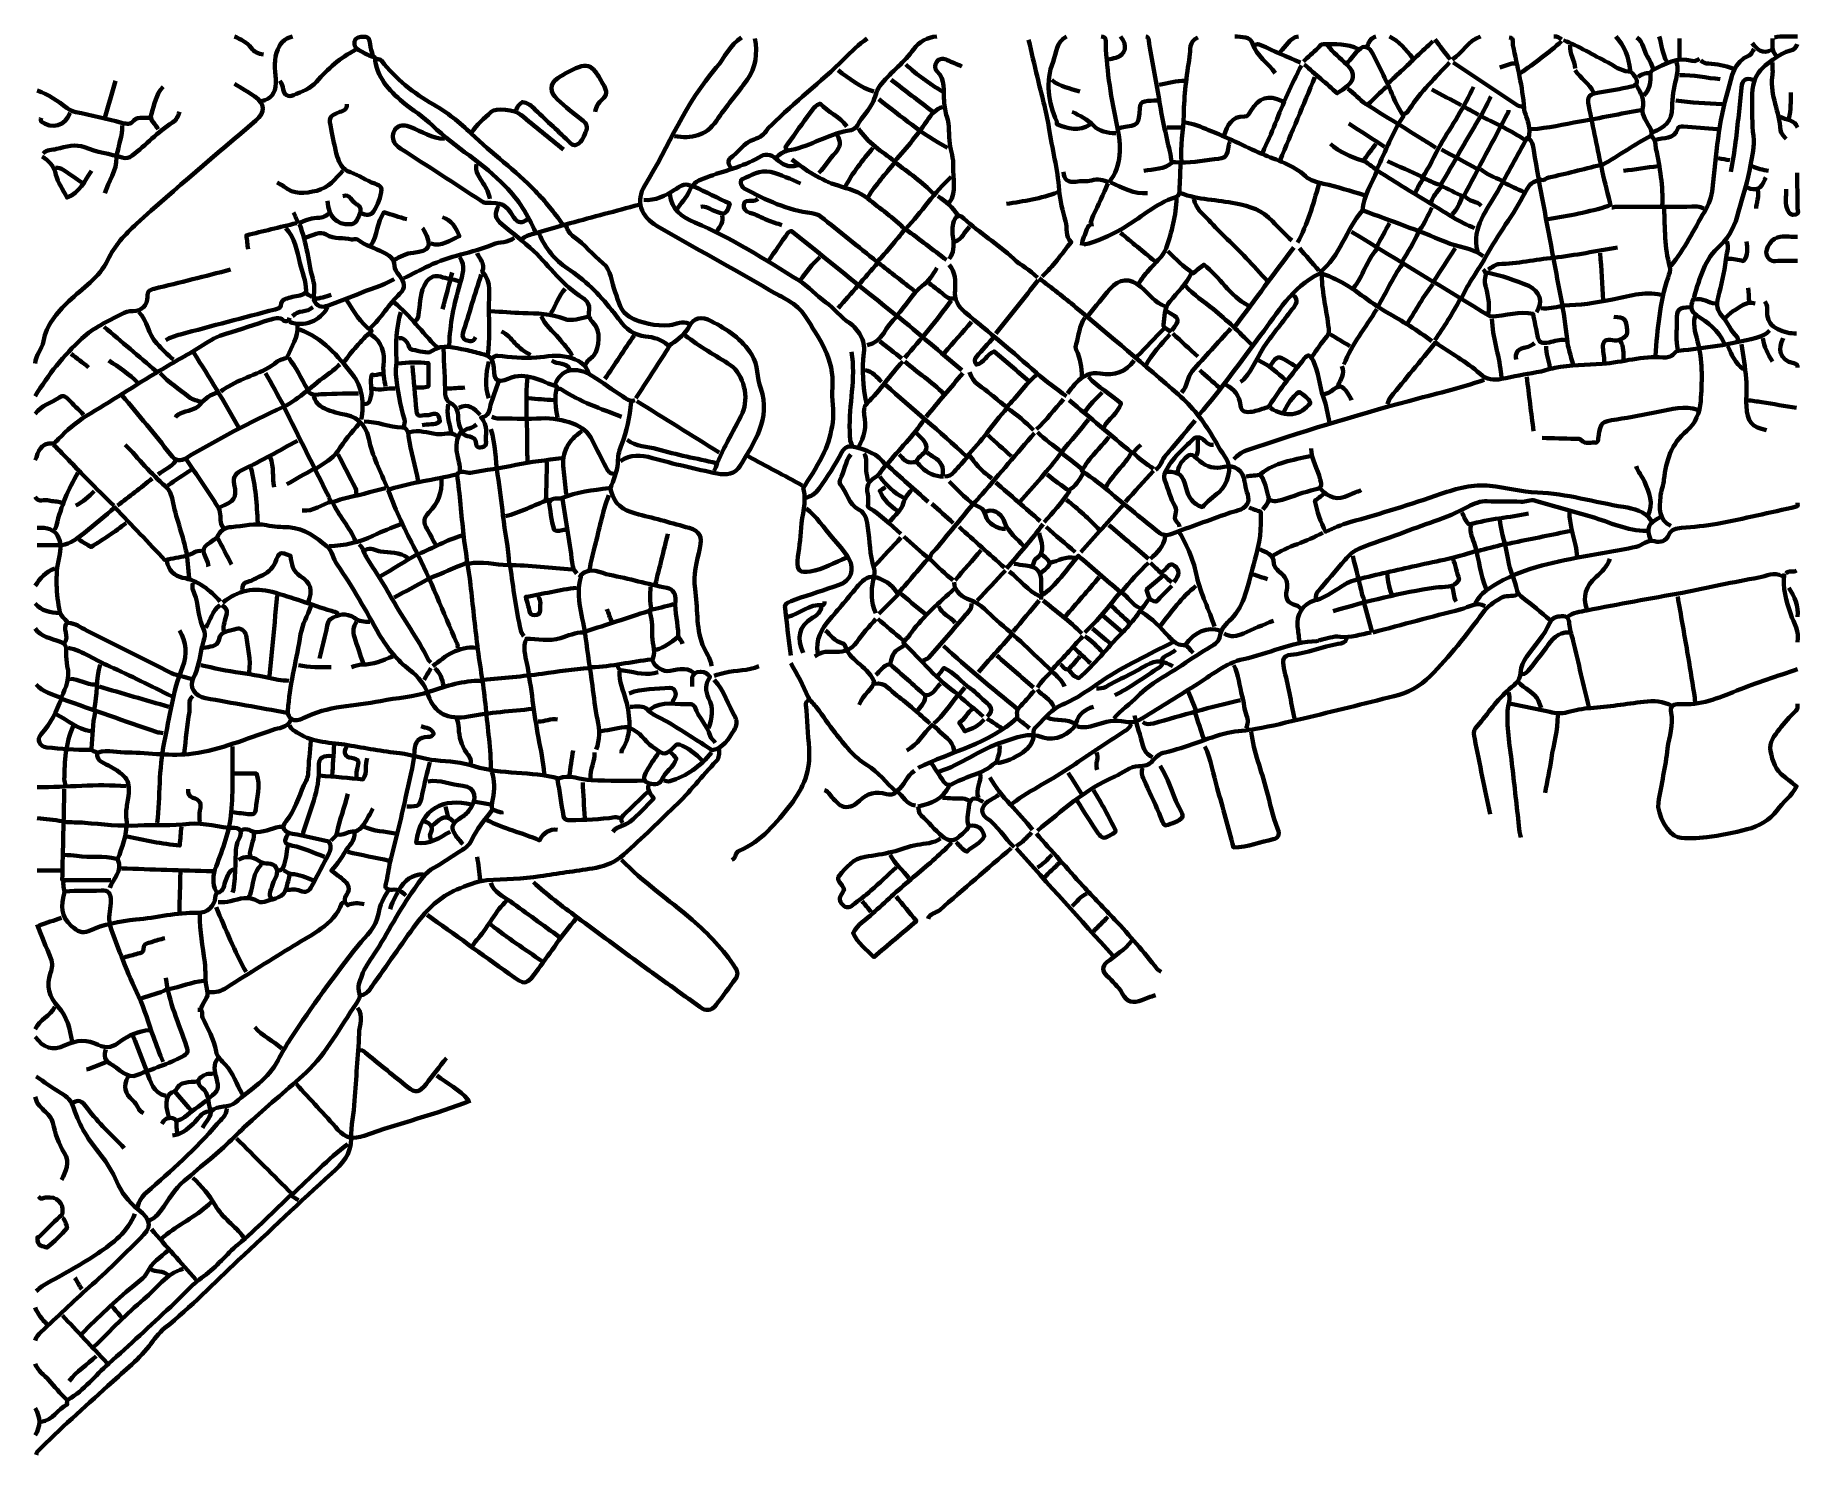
# Model space of a CAD drawing. Header units: inches. Extents: x 15 to 203, y -220 to -69.
import ezdxf

# ---------------------------------------------------------------- set-up
doc = ezdxf.new("R2010")
doc.units = ezdxf.units.IN
doc.header["$MEASUREMENT"] = 0
doc.layers.add('Calque 1', color=7, linetype='Continuous')

msp = doc.modelspace()

# ---------------------------------------------------------------- linework, layer by layer
at = {"layer": 'Calque 1', "color": 7, "lineweight": 70, "true_color": 0xffffff}
for points, knots in [([(36.27, -69.08), (36.91, -69.41), (37.59, -69.64), (38.04, -70.3), (38.32, -70.72), (38.81, -70.97), (39.36, -70.99)], [0, 0, 0, 0, 1, 1, 1, 2, 2, 2, 2]), ([(42.45, -69.08), (41.52, -69.3), (41.06, -69.84), (40.75, -70.81), (40.39, -71.92), (40.68, -72.97), (40.66, -74.03), (40.63, -75.21), (40.14, -75.71), (39.15, -75.99)], [0, 0, 0, 0, 1, 1, 1, 2, 2, 2, 3, 3, 3, 3]), ([(51.01, -71.14), (50.91, -70.73), (50.73, -70.32), (50.72, -69.9), (50.71, -69.36), (50.47, -69.05), (49.99, -69.11), (49.67, -69.14), (49.17, -69.16), (49.07, -69.6), (48.96, -70.08), (49.25, -70.41), (49.67, -70.63), (50.18, -70.88), (50.65, -71.21), (51.21, -71.27), (51.42, -73.43), (52.73, -74.83), (54.22, -76.08), (55.25, -76.95), (56.43, -77.65), (57.39, -78.58), (59.8, -80.95), (62.82, -82.59), (65.15, -85.06), (66.52, -86.5), (67.61, -88.11), (68.34, -89.96)], [0, 0, 0, 0, 1, 1, 1, 2, 2, 2, 3, 3, 3, 4, 4, 4, 5, 5, 5, 6, 6, 6, 7, 7, 7, 8, 8, 8, 9, 9, 9, 9]), ([(90.3, -69.18), (89.09, -69.98), (88.54, -71.34), (87.63, -72.39), (84.37, -76.14), (82.56, -80.78), (80.01, -84.97), (79.01, -86.6), (79.57, -88.27), (81.33, -89.29), (85.31, -91.57), (89.31, -93.81), (93.29, -96.11), (94.65, -96.89), (96.21, -97.48), (97.1, -98.89), (98.57, -101.23), (100.25, -103.5), (100.01, -106.51), (99.91, -107.74), (100.22, -108.97), (100.04, -110.23), (99.87, -111.35), (99.59, -112.42), (99.14, -113.41), (98.58, -114.63), (97.81, -115.77), (97.09, -116.92), (97, -117.06), (96.86, -117.17), (96.91, -117.34), (97.31, -118.74), (96.74, -120.09), (96.68, -121.46), (96.63, -122.64), (96.4, -123.8), (96.29, -124.97), (96.19, -125.99), (96.61, -126.29), (97.63, -126.12), (99.04, -125.88), (100.25, -125.14), (101.54, -124.61)], [0, 0, 0, 0, 1, 1, 1, 2, 2, 2, 3, 3, 3, 4, 4, 4, 5, 5, 5, 6, 6, 6, 7, 7, 7, 8, 8, 8, 9, 9, 9, 10, 10, 10, 11, 11, 11, 12, 12, 12, 13, 13, 13, 14, 14, 14, 14]), ([(91.75, -69.29), (92.04, -70.87), (91.86, -72.39), (90.91, -73.71), (89.86, -75.19), (88.66, -76.56), (87.64, -78.06), (86.52, -79.72), (84.98, -79.99), (83.19, -79.7)], [0, 0, 0, 0, 1, 1, 1, 2, 2, 2, 3, 3, 3, 3]), ([(103.71, -69.29), (102.81, -69.92), (102.03, -70.72), (101.26, -71.48), (98.77, -73.95), (95.96, -76.07), (93.49, -78.56), (93.35, -78.69), (93.18, -78.78), (93.08, -78.97), (92.78, -79.55), (92.3, -79.83), (91.66, -80.05), (90.59, -80.4), (89.98, -81.45), (89.08, -82.1), (88.81, -82.3), (88.97, -82.78), (89.17, -83.1)], [0, 0, 0, 0, 1, 1, 1, 2, 2, 2, 3, 3, 3, 4, 4, 4, 5, 5, 5, 6, 6, 6, 6]), ([(111.13, -69.08), (110.13, -69.19), (109.24, -69.62), (108.68, -70.43), (107.7, -71.83), (106.32, -72.83), (105.24, -74.12), (104.76, -74.69), (104.64, -75.34), (104.38, -75.97), (103.99, -76.91), (103.15, -77.63), (102.67, -78.56), (102.38, -79.13), (101.64, -79.12), (101.22, -79.22), (99.15, -79.7), (97.35, -80.92), (95.25, -81.25), (94.76, -81.33), (94.4, -81.69), (94.02, -81.97)], [0, 0, 0, 0, 1, 1, 1, 2, 2, 2, 3, 3, 3, 4, 4, 4, 5, 5, 5, 6, 6, 6, 7, 7, 7, 7]), ([(120.93, -69.44), (121.24, -70.76), (121.55, -72.09), (121.86, -73.41), (122.28, -75.2), (122.82, -77.01), (123.09, -78.79), (123.42, -81.01), (124.03, -83.2), (124.19, -85.47), (124.26, -86.56), (124.54, -87.69), (124.87, -88.77), (125.1, -89.52), (124.8, -90.38), (125.47, -90.99), (124.42, -92.29), (123.55, -93.6), (122.37, -94.65)], [0, 0, 0, 0, 1, 1, 1, 2, 2, 2, 3, 3, 3, 4, 4, 4, 5, 5, 5, 6, 6, 6, 6]), ([(124.95, -69.08), (123.89, -69.66), (123.89, -70.83), (123.53, -71.77), (122.7, -73.93), (123.04, -76.07), (123.92, -78.16), (123.95, -78.24), (123.92, -78.36), (123.92, -78.42), (125.11, -78.9), (126.29, -79.25), (127.48, -78.46)], [0, 0, 0, 0, 1, 1, 1, 2, 2, 2, 3, 3, 3, 4, 4, 4, 4]), ([(128.66, -69.08), (129.27, -69.08), (129.14, -69.65), (129.15, -69.91), (129.27, -72.87), (129.75, -75.77), (130.37, -78.68), (130.79, -80.69), (130.94, -82.83), (129.49, -84.65)], [0, 0, 0, 0, 1, 1, 1, 2, 2, 2, 3, 3, 3, 3]), ([(130.73, -69.08), (131.53, -70.01), (131.28, -71.08), (130.21, -71.35), (129.94, -71.42), (129.66, -71.49), (129.39, -71.55)], [0, 0, 0, 0, 1, 1, 1, 2, 2, 2, 2]), ([(133.41, -69.08), (133.66, -69.11), (133.7, -69.25), (133.73, -69.49), (134.02, -71.59), (134.53, -73.66), (134.84, -75.77), (135.11, -77.62), (135.57, -79.5), (135.98, -81.35), (136.07, -81.73), (136.12, -82.11), (136.19, -82.48)], [0, 0, 0, 0, 1, 1, 1, 2, 2, 2, 3, 3, 3, 4, 4, 4, 4]), ([(138.98, -69.18), (137.99, -69.57), (138.2, -70.55), (138.09, -71.25), (137.77, -73.3), (137.5, -75.37), (137.47, -77.43), (137.45, -79.12), (137.06, -80.79), (137.22, -82.48)], [0, 0, 0, 0, 1, 1, 1, 2, 2, 2, 3, 3, 3, 3]), ([(147.23, -73), (146.48, -71.9), (145.23, -71.23), (144.81, -69.82), (144.58, -69.07), (143.61, -69.15), (142.9, -69.08)], [0, 0, 0, 0, 1, 1, 1, 2, 2, 2, 2]), ([(164.04, -69.59), (162.9, -70.66), (161.77, -71.73), (160.63, -72.79), (160.19, -73.21), (159.74, -73.62), (159.29, -74.03)], [0, 0, 0, 0, 1, 1, 1, 2, 2, 2, 2]), ([(172.18, -69.18), (172.73, -69.25), (172.52, -69.76), (172.57, -70.01), (172.99, -72.24), (173.61, -74.43), (173.75, -76.71), (173.77, -77.2), (174.05, -77.66), (174.17, -78.15), (174.33, -78.75), (174.37, -79.31), (174.24, -79.91)], [0, 0, 0, 0, 1, 1, 1, 2, 2, 2, 3, 3, 3, 4, 4, 4, 4]), ([(177.96, -69.49), (179.62, -70.12), (181.12, -71.06), (182.7, -71.86), (183.4, -72.21), (184.01, -72.77), (184.87, -72.8), (185.23, -72.81), (185.4, -73.12), (185.6, -73.4), (185.94, -73.9), (185.83, -74.29), (185.17, -74.43), (184.05, -74.67), (182.91, -74.89), (181.77, -75.05), (180.7, -75.2), (180.44, -75.46), (180.64, -76.5), (181.11, -78.81), (181.59, -81.11), (182.09, -83.41), (182.37, -84.69), (182.7, -85.96), (183.01, -87.23)], [0, 0, 0, 0, 1, 1, 1, 2, 2, 2, 3, 3, 3, 4, 4, 4, 5, 5, 5, 6, 6, 6, 7, 7, 7, 8, 8, 8, 8]), ([(183.53, -69.08), (184.49, -70.09), (184.92, -71.33), (185.07, -72.69), (185.08, -72.72), (185.07, -72.76), (185.07, -72.79)], [0, 0, 0, 0, 1, 1, 1, 2, 2, 2, 2]), ([(185.79, -69.18), (186.48, -69.7), (186.48, -70.59), (186.92, -71.25), (187.19, -71.66), (187.34, -72.14), (187.55, -72.59)], [0, 0, 0, 0, 1, 1, 1, 2, 2, 2, 2]), ([(49.16, -70.52), (47.52, -71.34), (46.2, -72.53), (45.01, -73.91), (44.39, -74.64), (43.42, -74.97), (42.55, -75.35), (42.01, -75.6), (41.56, -75.31), (41.45, -74.75), (41.38, -74.41), (41.34, -74.09), (41.11, -73.82)], [0, 0, 0, 0, 1, 1, 1, 2, 2, 2, 3, 3, 3, 4, 4, 4, 4]), ([(51.43, -71.45), (51.6, -71.52), (51.83, -71.54), (51.93, -71.66), (53.46, -73.61), (55.33, -75.1), (57.49, -76.34), (58.94, -77.17), (60.3, -78.25), (61.51, -79.42), (63.72, -81.55), (66.2, -83.37), (68.35, -85.57), (69.41, -86.66), (70.35, -87.85), (71.23, -89.08)], [0, 0, 0, 0, 1, 1, 1, 2, 2, 2, 3, 3, 3, 4, 4, 4, 5, 5, 5, 5]), ([(113.81, -72.28), (113.3, -72.04), (112.77, -71.84), (112.25, -71.59), (111.95, -71.43), (111.42, -71.35), (111.14, -71.77), (110.93, -72.08), (110.89, -72.53), (111.15, -72.78), (112.1, -73.69), (111.85, -74.9), (111.92, -75.99), (111.96, -76.55), (112.05, -77.14), (112.21, -77.62), (112.52, -78.59), (112.38, -79.57), (112.52, -80.53), (112.63, -81.32), (112.94, -82.09), (112.89, -82.9), (112.79, -84.21), (113.34, -85.59), (112.47, -86.82)], [0, 0, 0, 0, 1, 1, 1, 2, 2, 2, 3, 3, 3, 4, 4, 4, 5, 5, 5, 6, 6, 6, 7, 7, 7, 8, 8, 8, 8]), ([(149.91, -71.86), (148.5, -71.24), (147.08, -70.63), (145.68, -70), (145.45, -69.89), (145.27, -69.84), (145.06, -70.01)], [0, 0, 0, 0, 1, 1, 1, 2, 2, 2, 2]), ([(156.09, -70.42), (154.91, -69.84), (153.65, -69.88), (152.38, -69.9), (152.05, -69.9), (151.95, -70.16), (151.77, -70.32), (151.24, -70.79), (150.73, -71.28), (150.22, -71.76)], [0, 0, 0, 0, 1, 1, 1, 2, 2, 2, 3, 3, 3, 3]), ([(152.8, -70.01), (153.39, -70.78), (154.13, -71.41), (154.85, -72.08), (155.83, -73), (155.7, -73.86), (154.55, -74.65), (154.34, -74.79), (154.14, -74.93), (153.84, -75.14), (152.68, -74.12), (151.5, -73.1), (150.32, -72.07)], [0, 0, 0, 0, 1, 1, 1, 2, 2, 2, 3, 3, 3, 4, 4, 4, 4]), ([(154.86, -71.97), (155.27, -71.49), (155.66, -70.98), (156.1, -70.53), (156.65, -69.97), (157.21, -70.09), (157.63, -70.94), (158.39, -72.44), (159.14, -73.94), (159.78, -75.48), (160.08, -76.21), (160.44, -76.87), (160.89, -77.56), (159.7, -79.32), (159.01, -81.33), (158.05, -83.21)], [0, 0, 0, 0, 1, 1, 1, 2, 2, 2, 3, 3, 3, 4, 4, 4, 5, 5, 5, 5]), ([(192.45, -71.45), (192.2, -71.58), (192.07, -71.8), (191.66, -71.68), (190.09, -71.22), (188.77, -72.03), (187.45, -72.69), (187.13, -72.85), (187.25, -73.16), (187.24, -73.41), (187.21, -74.14), (187.09, -74.84), (186.52, -75.37)], [0, 0, 0, 0, 1, 1, 1, 2, 2, 2, 3, 3, 3, 4, 4, 4, 4]), ([(198.27, -70.42), (198.1, -70.66), (197.98, -71.03), (197.75, -71.12), (196.08, -71.78), (195.91, -73.37), (195.5, -74.76), (194.49, -78.18), (194.22, -81.74), (193.84, -85.27), (193.74, -86.15), (193.47, -86.99), (193.01, -87.74), (191.83, -89.68), (190.88, -91.76), (189.4, -93.52)], [0, 0, 0, 0, 1, 1, 1, 2, 2, 2, 3, 3, 3, 4, 4, 4, 5, 5, 5, 5]), ([(202.86, -69.9), (202.63, -70.72), (201.79, -70.58), (201.26, -70.92), (199.56, -72.01), (197.93, -72.91), (198.06, -75.68), (198.13, -77.02), (198.01, -78.38), (198.21, -79.69), (198.37, -80.78), (198.07, -81.79), (197.91, -82.79), (197.65, -84.47), (197.06, -86.09), (196.63, -87.75), (196.27, -89.11), (195.74, -90.4), (194.66, -91.35), (192.99, -92.81), (192.5, -94.84), (191.88, -96.82), (191.81, -97.03), (191.74, -97.23), (191.67, -97.44), (191.49, -98.02), (191.57, -98.4), (192.17, -98.81), (193.32, -99.59), (194.51, -100.39), (195.08, -101.77)], [0, 0, 0, 0, 1, 1, 1, 2, 2, 2, 3, 3, 3, 4, 4, 4, 5, 5, 5, 6, 6, 6, 7, 7, 7, 8, 8, 8, 9, 9, 9, 10, 10, 10, 10]), ([(74.73, -77.12), (74.8, -76.58), (75.08, -76.12), (75.47, -75.8), (76.01, -75.33), (75.96, -74.87), (75.66, -74.34), (75.36, -73.82), (75.09, -73.27), (74.72, -72.8), (74.28, -72.25), (73.76, -72.01), (72.96, -72.35), (72.18, -72.68), (71.41, -73.05), (70.72, -73.53), (69.8, -74.18), (69.86, -75), (70.7, -75.79), (71.53, -76.56), (72.37, -77.29), (73.29, -77.95), (73.67, -78.22), (73.97, -78.61), (73.78, -79.07), (73.56, -79.65), (73.36, -80.31), (72.76, -80.61), (72.41, -80.79), (72.11, -80.49), (71.84, -80.22), (70.62, -79.04), (69.36, -77.89), (68.14, -76.7), (67.81, -76.38), (67.46, -76.14), (66.96, -76.08), (66.66, -76.28), (66.38, -76.52), (66.28, -76.92)], [0, 0, 0, 0, 1, 1, 1, 2, 2, 2, 3, 3, 3, 4, 4, 4, 5, 5, 5, 6, 6, 6, 7, 7, 7, 8, 8, 8, 9, 9, 9, 10, 10, 10, 11, 11, 11, 12, 12, 12, 13, 13, 13, 13]), ([(150.01, -72.17), (148.97, -74.18), (148.04, -76.24), (147.22, -78.36), (146.81, -79.4), (146.33, -80.42), (145.89, -81.45)], [0, 0, 0, 0, 1, 1, 1, 2, 2, 2, 2]), ([(165.79, -71.86), (164.33, -73.47), (162.73, -74.96), (161.55, -76.8), (161.4, -77.03), (161.23, -77.37), (160.84, -77.33)], [0, 0, 0, 0, 1, 1, 1, 2, 2, 2, 2]), ([(166.2, -71.86), (168.47, -73.38), (170.74, -74.89), (173.01, -76.39), (173.19, -76.51), (173.42, -76.54), (173.63, -76.61)], [0, 0, 0, 0, 1, 1, 1, 2, 2, 2, 2]), ([(190.02, -71.86), (190.17, -72.46), (190.11, -73.01), (189.95, -73.62), (189.7, -74.59), (189.52, -75.61), (189.54, -76.61), (189.57, -78.14), (188.7, -78.83), (187.44, -79.29)], [0, 0, 0, 0, 1, 1, 1, 2, 2, 2, 3, 3, 3, 3]), ([(196, -72.48), (195.17, -72.18), (194.3, -72.03), (193.42, -71.98), (193.08, -71.97), (192.85, -71.83), (192.6, -71.66)], [0, 0, 0, 0, 1, 1, 1, 2, 2, 2, 2]), ([(200.23, -71.86), (200.23, -72.38), (200.3, -72.9), (200.22, -73.41), (199.92, -75.39), (201.05, -77.15), (201.08, -79.08), (201.09, -79.39), (201.47, -79.7), (201.68, -80.01)], [0, 0, 0, 0, 1, 1, 1, 2, 2, 2, 3, 3, 3, 3]), ([(36.27, -74.13), (36.99, -74.58), (37.72, -75.01), (38.43, -75.48), (39.52, -76.21), (39.56, -77.18), (38.53, -78.05), (34.28, -81.69), (29.98, -85.29), (25.82, -89.05), (24.56, -90.19), (23.48, -91.38), (22.76, -92.9), (21.86, -94.83), (20.03, -95.88), (18.6, -97.3), (17.34, -98.55), (16.17, -99.81), (15.89, -101.57), (15.75, -102.45), (15.05, -103.06), (15.02, -103.93)], [0, 0, 0, 0, 1, 1, 1, 2, 2, 2, 3, 3, 3, 4, 4, 4, 5, 5, 5, 6, 6, 6, 7, 7, 7, 7]), ([(27.19, -77.74), (26.54, -77.79), (25.85, -77.55), (25.31, -78.24), (25.09, -78.52), (24.59, -78.36), (24.2, -78.27), (22.59, -77.87), (20.98, -77.47), (19.35, -77.15), (18.98, -77.07), (18.71, -76.93), (18.42, -76.72), (17.43, -75.98), (16.42, -75.26), (15.23, -74.85)], [0, 0, 0, 0, 1, 1, 1, 2, 2, 2, 3, 3, 3, 4, 4, 4, 5, 5, 5, 5]), ([(28.64, -74.44), (27.89, -75.26), (27.72, -76.33), (27.4, -77.33), (27.16, -78.08), (27.9, -78.42), (28.12, -78.98)], [0, 0, 0, 0, 1, 1, 1, 2, 2, 2, 2]), ([(147.95, -75.99), (146.5, -75.22), (145.45, -75.64), (144.61, -77), (144.49, -77.2), (144.32, -77.65), (143.93, -77.63), (142.54, -77.56), (142.16, -78.58), (141.76, -79.6)], [0, 0, 0, 0, 1, 1, 1, 2, 2, 2, 3, 3, 3, 3]), ([(164.34, -80.94), (161.87, -79.39), (159.41, -77.83), (156.91, -76.31), (156.16, -75.85), (155.69, -75.11), (154.96, -74.65)], [0, 0, 0, 0, 1, 1, 1, 2, 2, 2, 2]), ([(168.37, -74.44), (167.37, -76.6), (166.06, -78.58), (164.84, -80.62), (164.16, -81.76), (163.73, -83.02), (162.85, -84.13), (163.59, -84.37), (164.11, -84.78), (164.76, -84.86)], [0, 0, 0, 0, 1, 1, 1, 2, 2, 2, 3, 3, 3, 3]), ([(185.79, -74.34), (186.16, -75.12), (186.66, -75.78), (186.39, -76.83), (186.24, -77.44), (186.91, -78.27), (187.25, -78.97), (187.37, -79.22), (187.32, -79.46), (187.34, -79.7)], [0, 0, 0, 0, 1, 1, 1, 2, 2, 2, 3, 3, 3, 3]), ([(198.17, -73.72), (197.39, -73.44), (197, -73.69), (196.92, -74.54), (196.75, -76.47), (196.54, -78.4), (196.31, -80.32), (196.18, -81.39), (195.97, -82.45), (195.8, -83.52)], [0, 0, 0, 0, 1, 1, 1, 2, 2, 2, 3, 3, 3, 3]), ([(30.39, -77.12), (30.28, -77.58), (30.05, -78.01), (29.66, -78.25), (28.06, -79.23), (26.84, -80.67), (25.35, -81.78), (24.98, -82.06), (24.71, -82.1), (24.3, -81.98), (22.97, -81.58), (21.58, -81.43), (20.26, -80.89), (19.38, -80.53), (18.26, -80.81), (17.3, -81.07), (16.82, -81.21), (16.23, -81.1), (15.85, -81.56)], [0, 0, 0, 0, 1, 1, 1, 2, 2, 2, 3, 3, 3, 4, 4, 4, 5, 5, 5, 6, 6, 6, 6]), ([(48.23, -76.3), (48.31, -76.85), (47.93, -76.96), (47.51, -77.13), (46.31, -77.63), (46.31, -77.67), (46.58, -78.98), (46.78, -79.94), (46.93, -80.92), (47.22, -81.86), (47.44, -82.57), (47.7, -83.26), (48.63, -83.56), (49.52, -83.84), (50.31, -84.44), (51.21, -84.77), (51.49, -84.87), (51.94, -85.04), (51.92, -85.37), (51.86, -86.22), (51.54, -87.02), (51.1, -87.74), (50.79, -88.24), (50.26, -88.09), (49.78, -87.95)], [0, 0, 0, 0, 1, 1, 1, 2, 2, 2, 3, 3, 3, 4, 4, 4, 5, 5, 5, 6, 6, 6, 7, 7, 7, 8, 8, 8, 8]), ([(61.53, -79.34), (62.06, -78.45), (62.9, -77.85), (63.61, -77.13), (64.09, -76.64), (66.17, -76.91), (66.79, -77.43), (68.3, -78.68), (69.82, -79.91), (71.33, -81.14)], [0, 0, 0, 0, 1, 1, 1, 2, 2, 2, 3, 3, 3, 3]), ([(101.54, -78.67), (100.79, -77.63), (99.56, -77.15), (98.7, -76.24), (98.16, -76.43), (97.9, -76.85), (97.63, -77.23), (96.83, -78.32), (96.03, -79.42), (95.27, -80.54), (95.18, -80.67), (94.8, -80.87), (95.15, -81.14)], [0, 0, 0, 0, 1, 1, 1, 2, 2, 2, 3, 3, 3, 4, 4, 4, 4]), ([(111.75, -76.61), (111.09, -76.81), (110.69, -77.22), (110.27, -77.82), (109.16, -79.39), (108.01, -80.95), (106.63, -82.38), (105.28, -81.34), (103.76, -80.41), (102.78, -78.88)], [0, 0, 0, 0, 1, 1, 1, 2, 2, 2, 3, 3, 3, 3]), ([(125.57, -77.12), (126.4, -77.53), (127.2, -77.89), (127.89, -78.62), (128.4, -79.16), (129.35, -79.37), (130.21, -79.39)], [0, 0, 0, 0, 1, 1, 1, 2, 2, 2, 2]), ([(134.65, -75.89), (134.2, -75.92), (133.75, -75.92), (133.31, -76), (132.95, -76.06), (132.79, -76.28), (132.77, -76.71), (132.69, -78.51), (132.65, -78.53), (130.83, -78.78), (130.76, -78.79), (130.69, -78.84), (130.62, -78.88)], [0, 0, 0, 0, 1, 1, 1, 2, 2, 2, 3, 3, 3, 4, 4, 4, 4]), ([(170.22, -75.47), (169.27, -77.52), (168.02, -79.39), (166.92, -81.35), (166.24, -82.56), (165.54, -83.75), (164.84, -84.96), (165.64, -85.35), (166.43, -85.74), (167.28, -86.17), (168.89, -83.13), (170.49, -80.13), (172.08, -77.12), (172.1, -77.07), (172.08, -76.99), (172.08, -76.92)], [0, 0, 0, 0, 1, 1, 1, 2, 2, 2, 3, 3, 3, 4, 4, 4, 5, 5, 5, 5]), ([(186.21, -76.92), (184.04, -77.33), (181.88, -77.76), (179.71, -78.15), (177.99, -78.45), (176.3, -78.85), (174.55, -78.98)], [0, 0, 0, 0, 1, 1, 1, 2, 2, 2, 2]), ([(18.74, -77.23), (18.24, -78.58), (16.79, -79.02), (15.65, -78.14), (15.58, -78.09), (15.64, -77.88), (15.64, -77.74)], [0, 0, 0, 0, 1, 1, 1, 2, 2, 2, 2]), ([(58.64, -80.01), (57.32, -79.95), (56.23, -79.2), (55.05, -78.74), (54.5, -78.54), (54.03, -78.48), (53.6, -78.79), (53.24, -79.06), (53.1, -79.53), (53.18, -80.01), (53.27, -80.49), (53.6, -80.79), (54, -81.05), (56.86, -82.89), (59.71, -84.75), (62.56, -86.61), (62.69, -86.69), (62.84, -86.81), (62.98, -86.81), (64.84, -86.8), (65.12, -86.9), (66.06, -88.37), (66.51, -89.09), (66.97, -88.96), (67.51, -88.57)], [0, 0, 0, 0, 1, 1, 1, 2, 2, 2, 3, 3, 3, 4, 4, 4, 5, 5, 5, 6, 6, 6, 7, 7, 7, 8, 8, 8, 8]), ([(137.64, -78.26), (138.52, -78.35), (139.3, -78.74), (140.12, -79.06), (142.06, -79.82), (143.9, -80.78), (145.81, -81.6), (147.4, -82.29), (149.12, -82.73), (150.46, -83.99), (150.9, -84.41), (151.66, -84.63), (152.38, -84.78), (153.84, -85.1), (155.27, -85.58), (156.71, -85.99)], [0, 0, 0, 0, 1, 1, 1, 2, 2, 2, 3, 3, 3, 4, 4, 4, 5, 5, 5, 5]), ([(194.35, -78.98), (193.15, -78.88), (191.95, -78.77), (190.74, -78.67), (190.5, -78.65), (190.2, -78.69), (190.14, -78.88), (189.77, -80.14), (188.6, -79.81), (187.75, -80.11)], [0, 0, 0, 0, 1, 1, 1, 2, 2, 2, 3, 3, 3, 3]), ([(100.51, -79.6), (100.91, -80.27), (100.94, -80.83), (100.33, -81.47), (99.69, -82.14), (99.24, -82.98), (98.55, -83.62)], [0, 0, 0, 0, 1, 1, 1, 2, 2, 2, 2]), ([(142.38, -80.32), (142.35, -80.42), (142.3, -80.52), (142.28, -80.63), (142.08, -81.93), (142.01, -82.04), (140.73, -82.17), (139.36, -82.3), (138, -82.63), (136.6, -82.49), (136.5, -82.48), (136.36, -82.44), (136.3, -82.49), (135.41, -83.27), (134.27, -83.22), (133.2, -83.41)], [0, 0, 0, 0, 1, 1, 1, 2, 2, 2, 3, 3, 3, 4, 4, 4, 5, 5, 5, 5]), ([(153.1, -80.53), (154.07, -81.43), (155.26, -81.9), (156.5, -82.31), (157.07, -82.49), (157.54, -82.96), (158.1, -83.34), (157.52, -84.75), (156.67, -86.07), (156.51, -87.64), (154.76, -89.68), (154.14, -92.5), (151.97, -94.24)], [0, 0, 0, 0, 1, 1, 1, 2, 2, 2, 3, 3, 3, 4, 4, 4, 4]), ([(168.78, -91.97), (168.14, -89.38), (169.81, -87.58), (170.94, -85.58), (172, -83.68), (173.03, -81.77), (174.07, -79.87), (174.67, -80.2), (174.69, -80.69), (174.78, -81.24), (175.42, -85.11), (176.19, -88.95), (176.89, -92.8), (177.41, -95.64), (178.05, -98.46), (178.33, -101.35), (178.42, -102.21), (178.73, -103.15), (178.99, -104.04)], [0, 0, 0, 0, 1, 1, 1, 2, 2, 2, 3, 3, 3, 4, 4, 4, 5, 5, 5, 6, 6, 6, 6]), ([(188.48, -87.13), (188.58, -85.07), (188.25, -83.04), (187.81, -81.05), (187.72, -80.66), (187.87, -80.12), (187.28, -79.68), (185.51, -80.53), (183.88, -81.81), (182.08, -82.79)], [0, 0, 0, 0, 1, 1, 1, 2, 2, 2, 3, 3, 3, 3]), ([(15.75, -81.87), (16.46, -82.34), (17.03, -82.86), (17.23, -83.82), (17.42, -84.66), (17.99, -85.42), (18.4, -86.25), (19.77, -85.72), (20.28, -84.47), (21, -83.41)], [0, 0, 0, 0, 1, 1, 1, 2, 2, 2, 3, 3, 3, 3]), ([(62.05, -82.69), (61.88, -83.52), (62.4, -84.13), (62.79, -84.74), (63.12, -85.27), (63.41, -85.78), (63.49, -86.4)], [0, 0, 0, 0, 1, 1, 1, 2, 2, 2, 2]), ([(96.28, -82.79), (95.37, -83.17), (94.63, -82.67), (94.04, -82.15), (93.38, -81.56), (92.83, -81.57), (92.16, -81.97), (90.43, -83.01), (88.43, -83.38), (86.58, -84.11), (85.78, -84.42), (85.15, -84.6), (84.77, -85.55), (84.48, -86.25), (83.79, -86.86), (83.39, -87.59)], [0, 0, 0, 0, 1, 1, 1, 2, 2, 2, 3, 3, 3, 4, 4, 4, 5, 5, 5, 5]), ([(96.59, -84.75), (95.55, -84.3), (94.52, -83.78), (93.4, -83.52), (92.28, -83.25), (91.36, -83.89), (90.42, -84.28), (90.16, -84.39), (90.12, -85), (90.61, -85.27), (92.89, -86.52), (95.23, -87.59), (97.83, -87.93), (98.19, -87.98), (98.51, -88.08), (98.75, -88.27), (100.76, -89.86), (102.76, -91.48), (104.75, -93.09), (105.87, -92.09), (106.71, -90.82), (107.76, -89.66), (106.56, -88.41), (105.1, -87.45), (103.77, -86.35), (102.92, -85.64), (101.71, -85.32), (100.61, -84.98), (98.75, -84.39), (97.18, -83.35), (95.67, -82.18)], [0, 0, 0, 0, 1, 1, 1, 2, 2, 2, 3, 3, 3, 4, 4, 4, 5, 5, 5, 6, 6, 6, 7, 7, 7, 8, 8, 8, 9, 9, 9, 10, 10, 10, 10]), ([(103.81, -86.2), (104.61, -84.86), (105.69, -83.76), (106.67, -82.49), (108.13, -83.61), (109.6, -84.59), (110.82, -85.89)], [0, 0, 0, 0, 1, 1, 1, 2, 2, 2, 2]), ([(137.12, -82.69), (137.09, -83.62), (137.05, -84.55), (137.02, -85.48), (137.01, -85.8), (136.97, -86.08), (136.61, -86.2), (134.42, -86.89), (132.78, -88.51), (130.83, -89.61), (129.56, -90.32), (128.27, -90.99), (126.81, -91.25)], [0, 0, 0, 0, 1, 1, 1, 2, 2, 2, 3, 3, 3, 4, 4, 4, 4]), ([(20.08, -84.7), (19.39, -84.24), (18.7, -83.77), (18.01, -83.31), (17.77, -83.15), (17.49, -83.05), (17.19, -83.1)], [0, 0, 0, 0, 1, 1, 1, 2, 2, 2, 2]), ([(47.82, -83.41), (47, -84.26), (46.34, -85.21), (45.04, -85.52), (43.75, -85.82), (42.61, -85.98), (41.52, -85.07), (41.31, -84.89), (41.04, -84.79), (40.8, -84.65)], [0, 0, 0, 0, 1, 1, 1, 2, 2, 2, 3, 3, 3, 3]), ([(112.68, -84.03), (110.88, -85.7), (109.55, -87.77), (107.81, -89.61), (109.31, -90.74), (110.74, -91.82), (112.16, -92.9)], [0, 0, 0, 0, 1, 1, 1, 2, 2, 2, 2]), ([(124.64, -83.52), (124.7, -84.37), (125.14, -84.69), (125.98, -84.56), (126.53, -84.47), (127.11, -84.57), (127.63, -84.42), (128.31, -84.23), (128.89, -84.39), (129.49, -84.65)], [0, 0, 0, 0, 1, 1, 1, 2, 2, 2, 3, 3, 3, 3]), ([(158.16, -83.41), (160.11, -84.66), (162.09, -85.87), (164.07, -87.07), (165.49, -87.93), (166.88, -88.91), (168.47, -89.5)], [0, 0, 0, 0, 1, 1, 1, 2, 2, 2, 2]), ([(175.28, -84.44), (174.5, -84.51), (174.13, -85.21), (173.87, -85.7), (172.64, -88.09), (170.94, -90.2), (169.69, -92.53), (168.88, -94.03), (167.78, -95.35), (167.13, -96.92)], [0, 0, 0, 0, 1, 1, 1, 2, 2, 2, 3, 3, 3, 3]), ([(181.88, -82.79), (180.05, -83.24), (178.24, -83.71), (176.4, -84.11), (176.09, -84.18), (175.84, -84.5), (175.48, -84.34)], [0, 0, 0, 0, 1, 1, 1, 2, 2, 2, 2]), ([(199.51, -84.13), (199.48, -84.2), (199.43, -84.27), (199.41, -84.34), (199.07, -85.25), (198.51, -85.65), (197.55, -85.17)], [0, 0, 0, 0, 1, 1, 1, 2, 2, 2, 2]), ([(202.86, -83.62), (202.88, -84.89), (202.91, -86.16), (202.9, -87.43), (202.9, -87.63), (203.14, -87.94), (202.71, -88.06), (202.27, -88.19), (202.06, -88.01), (201.88, -87.64), (201.51, -86.91), (201.75, -86.13), (201.68, -85.37)], [0, 0, 0, 0, 1, 1, 1, 2, 2, 2, 3, 3, 3, 4, 4, 4, 4]), ([(46.17, -86.61), (46.31, -88.3), (47.16, -89.14), (48.54, -89.1), (49.24, -89.09), (49.34, -88.58), (49.56, -88.15), (49.81, -87.68), (49.78, -87.17), (49.25, -86.94), (48.74, -86.7), (48.62, -85.81), (47.82, -86.09)], [0, 0, 0, 0, 1, 1, 1, 2, 2, 2, 3, 3, 3, 4, 4, 4, 4]), ([(84.84, -84.96), (84.15, -84.69), (83.72, -85.1), (83.17, -85.44), (82.18, -86.05), (81.13, -86.6), (79.89, -86.51)], [0, 0, 0, 0, 1, 1, 1, 2, 2, 2, 2]), ([(82.67, -85.89), (82.86, -87.51), (83.88, -88.3), (85.34, -88.91), (89.26, -90.57), (92.85, -92.87), (96.46, -95.11), (97.47, -95.73), (98.31, -96.71), (99.29, -97.41), (100.22, -98.07), (100.88, -99.01), (101.84, -99.62), (102.32, -99.93), (102.7, -100.41), (103, -100.94), (103.33, -101.53), (103.44, -102.05), (103.36, -102.81), (103.17, -104.6), (103.22, -106.43), (103.66, -108.21)], [0, 0, 0, 0, 1, 1, 1, 2, 2, 2, 3, 3, 3, 4, 4, 4, 5, 5, 5, 6, 6, 6, 7, 7, 7, 7]), ([(85.25, -85.06), (86.52, -85.68), (87.8, -86.29), (89.07, -86.9), (88.67, -88.11), (88.59, -88.1), (87.41, -87.67), (86.95, -87.5), (86.52, -87.13), (85.97, -87.23)], [0, 0, 0, 0, 1, 1, 1, 2, 2, 2, 3, 3, 3, 3]), ([(92.06, -86.4), (91.88, -86.56), (91.68, -86.62), (91.44, -86.61), (91.07, -86.6), (90.56, -86.53), (90.55, -87.02), (90.54, -87.32), (90.7, -87.74), (91.22, -87.87), (91.87, -88.04), (92.46, -88.42), (93.09, -88.67), (93.59, -88.87), (94.12, -89.02), (94.63, -89.19)], [0, 0, 0, 0, 1, 1, 1, 2, 2, 2, 3, 3, 3, 4, 4, 4, 5, 5, 5, 5]), ([(129.39, -84.75), (128.87, -85.89), (128.38, -87.04), (127.82, -88.15), (127.68, -88.42), (127.61, -88.7), (127.53, -88.98)], [0, 0, 0, 0, 1, 1, 1, 2, 2, 2, 2]), ([(136.71, -86.3), (136.67, -88.15), (136.17, -89.93), (135.6, -91.64), (135.31, -92.5), (134.36, -93.24), (133.71, -94.03), (133.34, -94.48), (132.94, -94.89), (132.69, -95.43)], [0, 0, 0, 0, 1, 1, 1, 2, 2, 2, 3, 3, 3, 3]), ([(148.98, -90.84), (148.29, -90.15), (147.57, -89.49), (146.92, -88.77), (145.87, -87.6), (144.52, -87.18), (143.01, -86.88), (141.05, -86.48), (139.01, -86.5), (137.12, -85.78)], [0, 0, 0, 0, 1, 1, 1, 2, 2, 2, 3, 3, 3, 3]), ([(138.56, -86.4), (138.69, -87.43), (139.52, -87.99), (140.13, -88.66), (141.41, -90.05), (142.8, -91.34), (144.13, -92.7), (144.91, -93.5), (145.65, -94.34), (146.4, -95.17)], [0, 0, 0, 0, 1, 1, 1, 2, 2, 2, 3, 3, 3, 3]), ([(46.27, -87.95), (45.95, -88.35), (45.39, -88.41), (45.03, -88.42), (44.29, -88.42), (43.72, -88.78), (43.07, -88.98)], [0, 0, 0, 0, 1, 1, 1, 2, 2, 2, 2]), ([(54.62, -88.57), (53.83, -88.32), (53.04, -88.08), (52.19, -87.81), (51.48, -88.9), (51.49, -90.27), (50.81, -91.35)], [0, 0, 0, 0, 1, 1, 1, 2, 2, 2, 2]), ([(58.44, -88.36), (59.38, -88.69), (59.89, -89.42), (60.25, -90.38), (59.24, -90.78), (58.38, -91.52), (57.2, -91.15)], [0, 0, 0, 0, 1, 1, 1, 2, 2, 2, 2]), ([(73.7, -104.09), (73.82, -103.63), (74.25, -103.44), (74.53, -103.11), (75.26, -102.26), (75.29, -100.43), (74.52, -99.61), (74.13, -99.21), (73.94, -98.87), (74.07, -98.25), (74.18, -97.77), (73.84, -97.21), (73.38, -96.93), (71.27, -95.66), (69.9, -93.61), (68.16, -91.95), (67.09, -90.93), (65.91, -90.07), (64.8, -89.13), (63.98, -88.44), (63.98, -87.9), (64.42, -87.13)], [0, 0, 0, 0, 1, 1, 1, 2, 2, 2, 3, 3, 3, 4, 4, 4, 5, 5, 5, 6, 6, 6, 7, 7, 7, 7]), ([(79.37, -87.02), (76.93, -87.68), (74.49, -88.32), (72.05, -88.99), (70.74, -89.34), (69.44, -89.75), (68.13, -90.11), (67.68, -90.23), (67.26, -90.39), (66.89, -90.68)], [0, 0, 0, 0, 1, 1, 1, 2, 2, 2, 3, 3, 3, 3]), ([(112.47, -92.8), (112.95, -92.14), (112.98, -91.38), (112.87, -90.63), (112.78, -89.99), (112.73, -89.4), (112.97, -88.77), (113.22, -88.13), (113.57, -88.06), (114.02, -88.47), (115.69, -90.02), (117.64, -91.21), (119.31, -92.76), (120.09, -93.48), (121.1, -93.97), (121.86, -94.76)], [0, 0, 0, 0, 1, 1, 1, 2, 2, 2, 3, 3, 3, 4, 4, 4, 5, 5, 5, 5]), ([(156.61, -87.64), (159.53, -88.74), (162.49, -89.75), (165.36, -90.98), (166.69, -91.55), (168.21, -91.58), (169.4, -92.49)], [0, 0, 0, 0, 1, 1, 1, 2, 2, 2, 2]), ([(192.91, -87.43), (192.67, -87.35), (192.48, -87.21), (192.19, -87.22), (189.3, -87.24), (186.41, -87.23), (183.53, -87.23), (183.39, -87.23), (183.25, -87.3), (183.11, -87.33)], [0, 0, 0, 0, 1, 1, 1, 2, 2, 2, 3, 3, 3, 3]), ([(188.68, -87.43), (188.78, -89.51), (188.7, -91.6), (189.29, -93.62), (189.4, -94.01), (189.22, -94.39), (189.1, -94.76), (188.2, -97.47), (187.99, -100.29), (187.75, -103.11)], [0, 0, 0, 0, 1, 1, 1, 2, 2, 2, 3, 3, 3, 3]), ([(42.87, -88.98), (41.08, -89.42), (39.29, -89.85), (37.53, -90.28), (37.59, -90.8), (37.65, -91.28), (37.71, -91.77)], [0, 0, 0, 0, 1, 1, 1, 2, 2, 2, 2]), ([(41.73, -89.5), (42.68, -90.55), (42.96, -91.91), (43.24, -93.22), (43.46, -94.21), (43.93, -95.16), (43.89, -96.2), (43.88, -96.65), (44.27, -96.65), (44.52, -96.82)], [0, 0, 0, 0, 1, 1, 1, 2, 2, 2, 3, 3, 3, 3]), ([(43.18, -89.08), (43.99, -91.07), (44.13, -93.23), (44.7, -95.28), (44.85, -95.82), (44.72, -96.44), (44.72, -97.02), (45.38, -97.05), (45.97, -96.81), (46.58, -96.61)], [0, 0, 0, 0, 1, 1, 1, 2, 2, 2, 3, 3, 3, 3]), ([(50.7, -100.22), (51.89, -99.09), (52.72, -97.65), (53.89, -96.49), (54.54, -95.84), (54.44, -95.37), (53.81, -94.54), (53.58, -94.24), (53.31, -93.86), (53.31, -93.52), (53.3, -92.68), (52.68, -92.38), (52.14, -92.1), (51.22, -91.63), (50.22, -91.34), (49.36, -90.74), (49.17, -90.6), (48.92, -90.75), (48.75, -90.71), (47.86, -90.48), (46.93, -90.76), (46.02, -90.18), (45.44, -89.79), (44.54, -90.31), (43.79, -90.53)], [0, 0, 0, 0, 1, 1, 1, 2, 2, 2, 3, 3, 3, 4, 4, 4, 5, 5, 5, 6, 6, 6, 7, 7, 7, 8, 8, 8, 8]), ([(56.32, -89.5), (56.38, -89.6), (56.42, -89.71), (56.48, -89.81), (57.36, -91.32), (57.09, -92), (55.34, -92.13), (54.51, -92.19), (53.94, -92.57), (53.28, -92.9)], [0, 0, 0, 0, 1, 1, 1, 2, 2, 2, 3, 3, 3, 3]), ([(68.75, -90.12), (69.39, -91.64), (70.4, -92.91), (71.76, -93.8), (73.61, -95.02), (75.13, -96.54), (76.48, -98.26), (76.76, -98.61), (77.05, -98.94), (77.31, -99.3), (77.99, -100.28), (78.87, -100.92), (80.09, -101.05), (80.96, -101.14), (81.79, -101.37), (82.47, -101.98)], [0, 0, 0, 0, 1, 1, 1, 2, 2, 2, 3, 3, 3, 4, 4, 4, 5, 5, 5, 5]), ([(71.64, -89.29), (71.77, -89.77), (72.03, -90.13), (72.45, -90.44), (73.58, -91.25), (74.46, -92.35), (75.54, -93.24), (76.45, -93.98), (76.47, -95.28), (76.85, -96.32), (77.21, -97.32), (77.44, -98.43), (78.36, -98.95), (79.66, -99.67), (81.12, -99.98), (82.68, -99.85), (83.35, -99.79), (84.03, -99.33), (84.73, -99.71)], [0, 0, 0, 0, 1, 1, 1, 2, 2, 2, 3, 3, 3, 4, 4, 4, 5, 5, 5, 6, 6, 6, 6]), ([(93.19, -93), (93.88, -92.01), (94.56, -91.01), (95.26, -90.02), (95.3, -89.96), (95.39, -89.94), (95.63, -89.8), (99.32, -92.78), (103.06, -95.79), (106.93, -98.91), (105.62, -99.87), (105.44, -101.68), (103.71, -101.98)], [0, 0, 0, 0, 1, 1, 1, 2, 2, 2, 3, 3, 3, 4, 4, 4, 4]), ([(127.84, -89.08), (126.98, -89.14), (127.14, -89.97), (126.83, -90.44), (126.66, -90.68), (126.67, -91.04), (126.6, -91.35)], [0, 0, 0, 0, 1, 1, 1, 2, 2, 2, 2]), ([(178.16, -101.46), (177.56, -101.34), (176.99, -101.59), (176.42, -101.69), (175.59, -101.84), (175.32, -101.75), (175.17, -100.94), (175.03, -100.19), (174.87, -99.44), (174.71, -98.65), (173.27, -98.31), (171.87, -98.89), (170.16, -98.93), (165.41, -96.03), (160.39, -92.97), (155.37, -89.91)], [0, 0, 0, 0, 1, 1, 1, 2, 2, 2, 3, 3, 3, 4, 4, 4, 5, 5, 5, 5]), ([(66.07, -90.53), (65.42, -91.11), (64.53, -90.94), (63.8, -91.25), (61.59, -92.18), (59.16, -92.47), (57, -93.52), (56.1, -93.96), (55.21, -94.41), (54.31, -94.86)], [0, 0, 0, 0, 1, 1, 1, 2, 2, 2, 3, 3, 3, 3]), ([(135.78, -91.97), (136.61, -92.81), (137.44, -93.64), (138.48, -94.32), (138.87, -94.01), (139.23, -93.71), (139.62, -93.4), (141.31, -94.72), (142.36, -96.74), (144.34, -97.75)], [0, 0, 0, 0, 1, 1, 1, 2, 2, 2, 3, 3, 3, 3]), ([(183.73, -91.56), (181.46, -91.94), (179.21, -92.42), (176.92, -92.66), (174.96, -92.87), (173.03, -93.3), (171.05, -93.34), (170.67, -93.35), (170.29, -93.73), (169.91, -93.93)], [0, 0, 0, 0, 1, 1, 1, 2, 2, 2, 3, 3, 3, 3]), ([(195.38, -90.94), (195.62, -91.61), (195.32, -92.26), (195.25, -92.9), (195.09, -94.25), (194.81, -95.61), (194.43, -96.91), (194.19, -97.73), (194.4, -98.31), (194.87, -98.88), (195.47, -99.6), (195.82, -100.5), (196.51, -101.16), (196.58, -101.23), (196.52, -101.43), (196.52, -101.56)], [0, 0, 0, 0, 1, 1, 1, 2, 2, 2, 3, 3, 3, 4, 4, 4, 5, 5, 5, 5]), ([(197.45, -90.94), (197.57, -91.66), (197.71, -92.39), (197.13, -93.02), (196.59, -92.88), (196.05, -92.75), (195.49, -92.8)], [0, 0, 0, 0, 1, 1, 1, 2, 2, 2, 2]), ([(202.91, -90.43), (202.29, -90.43), (201.67, -90.4), (201.06, -90.43), (200.26, -90.46), (199.35, -91.67), (199.63, -92.38), (199.77, -92.71), (200, -93.06), (200.54, -93.02), (201.33, -92.96), (202.12, -93), (202.91, -93)], [0, 0, 0, 0, 1, 1, 1, 2, 2, 2, 3, 3, 3, 4, 4, 4, 4]), ([(35.85, -93.93), (33.14, -94.62), (30.43, -95.33), (27.7, -95.97), (27.17, -96.1), (26.96, -96.25), (26.97, -96.82), (26.99, -97.75), (26.35, -98.37), (25.44, -98.36), (24.98, -98.35), (24.59, -98.46), (24.2, -98.67), (22.74, -99.45), (21.2, -100.15), (19.99, -101.28), (18.06, -103.09), (16.37, -105.13), (15.02, -107.44)], [0, 0, 0, 0, 1, 1, 1, 2, 2, 2, 3, 3, 3, 4, 4, 4, 5, 5, 5, 6, 6, 6, 6]), ([(60.29, -92.59), (60.91, -93.55), (60.58, -94.52), (60.29, -95.48), (59.67, -97.6), (59.22, -99.75), (59.16, -101.98)], [0, 0, 0, 0, 1, 1, 1, 2, 2, 2, 2]), ([(62.15, -92.18), (62.4, -92.81), (63.03, -93.34), (62.67, -94.14), (63.77, -95.29), (63.33, -96.73), (63.37, -98.06), (63.42, -99.71), (63.48, -101.36), (63.28, -103.01)], [0, 0, 0, 0, 1, 1, 1, 2, 2, 2, 3, 3, 3, 3]), ([(100.62, -98.06), (102.02, -96.45), (103.42, -94.85), (104.87, -93.18), (106.24, -94.24), (107.53, -95.25), (108.81, -96.25)], [0, 0, 0, 0, 1, 1, 1, 2, 2, 2, 2]), ([(111.13, -93.73), (110.76, -94.49), (110.27, -95.17), (109.58, -95.68), (108.45, -96.51), (107.89, -97.82), (106.88, -98.81), (109.19, -100.76), (111.5, -102.71), (113.81, -104.66)], [0, 0, 0, 0, 1, 1, 1, 2, 2, 2, 3, 3, 3, 3]), ([(112.47, -93.42), (113.1, -94.21), (113.17, -95.15), (113.08, -96.1), (112.99, -97.1), (113.39, -97.86), (114.13, -98.47), (116.7, -100.6), (119.27, -102.73), (121.77, -104.95), (122.77, -105.85), (123.89, -106.62), (124.95, -107.44)], [0, 0, 0, 0, 1, 1, 1, 2, 2, 2, 3, 3, 3, 4, 4, 4, 4]), ([(169.4, -93.93), (169.93, -94.35), (169.46, -94.89), (169.58, -95.38), (169.83, -96.45), (170.18, -97.54), (169.91, -98.68)], [0, 0, 0, 0, 1, 1, 1, 2, 2, 2, 2]), ([(53.28, -94.96), (52.01, -95.68), (50.59, -96.04), (49.26, -96.61), (48.28, -97.02), (47.27, -97.37), (46.27, -97.75), (45.49, -98.05), (45.03, -97.87), (44.72, -97.13)], [0, 0, 0, 0, 1, 1, 1, 2, 2, 2, 3, 3, 3, 3]), ([(60.19, -95.17), (59.55, -94.95), (58.87, -94.91), (58.22, -94.68), (57.49, -94.41), (56.81, -94.92), (56.47, -95.68), (56.02, -96.67), (56.04, -97.74), (55.88, -98.78), (55.84, -99.06), (55.73, -99.23), (55.55, -99.4)], [0, 0, 0, 0, 1, 1, 1, 2, 2, 2, 3, 3, 3, 4, 4, 4, 4]), ([(62.56, -94.45), (61.91, -96.54), (61.25, -98.64), (60.61, -100.74), (60.51, -101.05), (60.65, -101.36), (60.92, -101.44), (61.27, -101.54), (61.75, -101.74), (61.94, -101.15)], [0, 0, 0, 0, 1, 1, 1, 2, 2, 2, 3, 3, 3, 3]), ([(110.31, -95.38), (110.93, -95.86), (111.56, -96.32), (112.16, -96.83), (112.42, -97.05), (112.7, -97.01), (112.99, -97.03)], [0, 0, 0, 0, 1, 1, 1, 2, 2, 2, 2]), ([(122.06, -94.86), (123.37, -95.89), (124.7, -96.89), (125.98, -97.96), (129.64, -101.04), (133.3, -104.1), (136.9, -107.25), (138.35, -108.52), (139.57, -110.09), (140.54, -111.72), (141, -112.49), (141.43, -113.3), (141.97, -114.04), (142.67, -115), (142.18, -116.86), (141.24, -117.64), (140.62, -118.16), (139.98, -118.65), (139.45, -119.25), (138.42, -118.9), (137.96, -118.21), (137.73, -117.24), (137.38, -115.78), (137, -115.5), (135.68, -115.48)], [0, 0, 0, 0, 1, 1, 1, 2, 2, 2, 3, 3, 3, 4, 4, 4, 5, 5, 5, 6, 6, 6, 7, 7, 7, 8, 8, 8, 8]), ([(135.52, -97.85), (134.4, -97.47), (133.75, -96.49), (132.9, -95.77), (131.76, -94.8), (130.56, -94.83), (129.59, -96), (128.83, -96.92), (128.08, -97.85), (127.32, -98.78)], [0, 0, 0, 0, 1, 1, 1, 2, 2, 2, 3, 3, 3, 3]), ([(138.25, -94.34), (137.71, -95.5), (136.8, -96.38), (135.98, -97.33), (135.34, -98.06), (135.46, -98.98), (135.3, -99.82), (135.23, -100.18), (135.89, -100.28), (136.09, -100.63)], [0, 0, 0, 0, 1, 1, 1, 2, 2, 2, 3, 3, 3, 3]), ([(137.64, -95.68), (138.54, -96.62), (139.62, -97.35), (140.63, -98.16), (142.05, -99.31), (143.36, -100.58), (144.65, -101.87)], [0, 0, 0, 0, 1, 1, 1, 2, 2, 2, 2]), ([(163.93, -101.56), (162.39, -100.42), (160.76, -99.41), (159.09, -98.46), (157.2, -97.4), (155.63, -95.85), (153.63, -94.95), (153.02, -94.67), (152.44, -94.37), (151.97, -94.35), (148.95, -95.82), (147.49, -98.53), (145.66, -100.93), (143.49, -103.77), (141.48, -106.74), (139.08, -109.4)], [0, 0, 0, 0, 1, 1, 1, 2, 2, 2, 3, 3, 3, 4, 4, 4, 5, 5, 5, 5]), ([(152.18, -94.55), (152.21, -96.47), (152.72, -98.32), (152.92, -100.22), (152.96, -100.57), (152.96, -100.77), (152.71, -101.06), (152.14, -101.74), (151.66, -102.49), (151.15, -103.21)], [0, 0, 0, 0, 1, 1, 1, 2, 2, 2, 3, 3, 3, 3]), ([(175.07, -98.47), (175.83, -97.42), (175.44, -96.18), (174.25, -95.68), (172.81, -95.07), (171.34, -94.56), (169.81, -94.24)], [0, 0, 0, 0, 1, 1, 1, 2, 2, 2, 2]), ([(43.79, -96.41), (43.36, -96.81), (42.75, -96.74), (42.24, -96.89), (41.71, -97.04), (41.28, -97.1), (41.21, -97.75), (41.17, -98.05), (40.9, -98.1), (40.6, -98.18), (37.23, -99.04), (33.86, -99.95), (30.49, -100.84), (29.95, -100.98), (29.42, -101.15), (28.95, -101.46)], [0, 0, 0, 0, 1, 1, 1, 2, 2, 2, 3, 3, 3, 4, 4, 4, 5, 5, 5, 5]), ([(48.23, -97.23), (48.99, -98.38), (49.66, -99.6), (50.9, -100.46), (49.69, -101.56), (48.75, -102.65), (47.92, -103.83)], [0, 0, 0, 0, 1, 1, 1, 2, 2, 2, 2]), ([(149.08, -96.61), (149.64, -97.02), (149.6, -97.44), (149.19, -97.96), (148.21, -99.21), (147.25, -100.49), (146.3, -101.77), (145.41, -102.98), (144.94, -104.45), (143.92, -105.58), (143.81, -105.71), (143.65, -105.79), (143.51, -105.89)], [0, 0, 0, 0, 1, 1, 1, 2, 2, 2, 3, 3, 3, 4, 4, 4, 4]), ([(188.37, -96.61), (186.53, -96.22), (184.78, -96.8), (183.01, -97.14), (181.34, -97.46), (179.67, -97.75), (177.96, -97.75)], [0, 0, 0, 0, 1, 1, 1, 2, 2, 2, 2]), ([(198.38, -97.54), (197.38, -97.24), (196.74, -97.96), (196.01, -98.38), (195.69, -98.56), (195.45, -98.88), (195.18, -99.14)], [0, 0, 0, 0, 1, 1, 1, 2, 2, 2, 2]), ([(199.41, -97.33), (199.82, -97.75), (199.6, -98.31), (199.68, -98.78), (199.8, -99.55), (200.09, -99.92), (200.82, -100.28), (201.49, -100.61), (202.1, -100.76), (202.81, -100.74)], [0, 0, 0, 0, 1, 1, 1, 2, 2, 2, 3, 3, 3, 3]), ([(42.14, -99.09), (42.07, -99.45), (41.69, -99.51), (41.54, -99.38), (41.02, -98.88), (40.5, -99.15), (39.98, -99.3), (38.43, -99.76), (36.91, -100.34), (35.35, -100.77), (34.47, -101.01), (33.64, -101.49), (32.87, -101.99), (31.38, -102.95), (29.81, -103.79), (28.29, -104.7), (25.65, -106.29), (23.07, -107.99), (20.42, -109.56), (19.38, -110.18), (18.4, -111.08), (17.5, -111.98), (17.31, -112.16), (17.08, -112.48), (16.88, -112.47), (15.58, -112.38), (15.35, -113.35), (15.02, -114.25)], [0, 0, 0, 0, 1, 1, 1, 2, 2, 2, 3, 3, 3, 4, 4, 4, 5, 5, 5, 6, 6, 6, 7, 7, 7, 8, 8, 8, 9, 9, 9, 9]), ([(26.06, -98.47), (26.99, -99.4), (27.05, -100.82), (27.98, -101.8), (28.55, -102.41), (29.11, -103.02), (29.77, -103.52)], [0, 0, 0, 0, 1, 1, 1, 2, 2, 2, 2]), ([(54, -98.47), (53.5, -100.12), (53.42, -101.82), (53.53, -103.52), (53.56, -104.05), (53.42, -104.55), (53.47, -105.07), (53.63, -106.72), (53.91, -108.34), (54.4, -109.92), (54.48, -110.16), (54.35, -110.47), (54.31, -110.74)], [0, 0, 0, 0, 1, 1, 1, 2, 2, 2, 3, 3, 3, 4, 4, 4, 4]), ([(63.59, -98.37), (64.73, -98.43), (65.86, -98.54), (67, -98.56), (68.5, -98.6), (70, -98.61), (71.44, -99.18), (72.26, -99.5), (73.09, -99.12), (73.91, -98.98)], [0, 0, 0, 0, 1, 1, 1, 2, 2, 2, 3, 3, 3, 3]), ([(68.96, -98.88), (69.35, -99.85), (70.19, -100.47), (70.83, -101.24), (71.33, -101.85), (71.89, -102.4), (72.26, -103.11)], [0, 0, 0, 0, 1, 1, 1, 2, 2, 2, 2]), ([(79.06, -107.65), (80.2, -105.89), (81.35, -104.15), (82.45, -102.37), (82.57, -102.17), (82.6, -102.01), (82.86, -101.84), (83.6, -101.34), (84.32, -100.79), (84.76, -99.92), (85.17, -99.1), (86.09, -98.88), (87.1, -99.42), (88.78, -100.31), (90.39, -101.35), (91.42, -103.01), (92.09, -104.1), (91.97, -105.44), (92.37, -106.61), (93.49, -109.86), (91.65, -112.32), (90.18, -114.85), (89.67, -115.73), (88.65, -115.87), (87.73, -115.67), (85.41, -115.18), (83.1, -114.65), (80.82, -114.02), (79.59, -113.67), (78.49, -113.59), (77.41, -114.35)], [0, 0, 0, 0, 1, 1, 1, 2, 2, 2, 3, 3, 3, 4, 4, 4, 5, 5, 5, 6, 6, 6, 7, 7, 7, 8, 8, 8, 9, 9, 9, 10, 10, 10, 10]), ([(126.91, -99.09), (126.33, -99.92), (126.28, -100.94), (125.99, -101.87), (125.93, -102.06), (125.91, -102.32), (126, -102.48), (126.47, -103.4), (126.59, -104.37), (126.6, -105.38)], [0, 0, 0, 0, 1, 1, 1, 2, 2, 2, 3, 3, 3, 3]), ([(170.33, -99.19), (170.38, -101.12), (171.06, -102.95), (171.28, -104.86), (171.3, -105.06), (171.31, -105.28), (171.36, -105.48)], [0, 0, 0, 0, 1, 1, 1, 2, 2, 2, 2]), ([(182.29, -103.83), (182.29, -103.66), (182.3, -103.49), (182.29, -103.32), (182.26, -102.77), (182.01, -102.1), (182.24, -101.69), (182.53, -101.14), (183.31, -101.62), (183.83, -101.44), (184.29, -101.29), (184.8, -101.06), (184.76, -100.43), (184.67, -99.21), (184.43, -98.98), (183.32, -98.98)], [0, 0, 0, 0, 1, 1, 1, 2, 2, 2, 3, 3, 3, 4, 4, 4, 5, 5, 5, 5]), ([(191.98, -98.88), (191.69, -99.95), (192.12, -100.98), (192.35, -101.96), (192.8, -103.97), (192.73, -105.96), (192.58, -107.95), (192.49, -109.16), (192.01, -110.38), (191.12, -111.11), (189.42, -112.5), (188.9, -114.29), (188.67, -116.31), (188.6, -116.93), (188.34, -117.54), (188.28, -118.17), (188.18, -119.35), (188.05, -120.59), (189.4, -121.26)], [0, 0, 0, 0, 1, 1, 1, 2, 2, 2, 3, 3, 3, 4, 4, 4, 5, 5, 5, 6, 6, 6, 6]), ([(191.47, -97.95), (190.22, -97.97), (190.01, -98.16), (190.03, -99.4), (190.05, -100.43), (189.91, -101.47), (190.13, -102.49)], [0, 0, 0, 0, 1, 1, 1, 2, 2, 2, 2]), ([(42.97, -99.91), (43.07, -101.15), (42.33, -102.13), (41.9, -103.2), (41.79, -103.48), (41.12, -103.48), (40.81, -103.74), (39.29, -105.02), (37.28, -105.34), (35.63, -106.39), (35.36, -106.56), (35.06, -106.69), (34.82, -106.92)], [0, 0, 0, 0, 1, 1, 1, 2, 2, 2, 3, 3, 3, 4, 4, 4, 4]), ([(43.18, -100.33), (45.68, -101.17), (47.27, -103.14), (48.82, -105.09), (49.93, -106.47), (50.11, -108.18), (49.78, -109.92)], [0, 0, 0, 0, 1, 1, 1, 2, 2, 2, 2]), ([(50.81, -100.84), (51.98, -101.64), (52.3, -102.8), (52.15, -104.14), (52.06, -104.91), (52.27, -105.65), (52.35, -106.41)], [0, 0, 0, 0, 1, 1, 1, 2, 2, 2, 2]), ([(53.8, -101.25), (54.27, -101.14), (54.49, -101.5), (54.72, -101.78), (54.9, -102), (54.8, -102.44), (55.24, -102.49), (55.93, -102.56), (56.84, -102.94), (57.26, -102.64), (58.52, -101.73), (59.7, -102.32), (60.91, -102.5), (61.47, -102.58), (62.01, -102.79), (62.56, -102.9), (63.52, -103.09), (63.87, -103.47), (63.9, -104.45), (63.95, -105.74), (64.25, -106.05), (65.44, -105.56), (67.42, -104.74), (68.95, -105.87), (70.65, -106.4), (70.34, -107.59), (70.51, -108.65), (70.71, -109.71)], [0, 0, 0, 0, 1, 1, 1, 2, 2, 2, 3, 3, 3, 4, 4, 4, 5, 5, 5, 6, 6, 6, 7, 7, 7, 8, 8, 8, 9, 9, 9, 9]), ([(64.73, -100.53), (65.36, -100.77), (65.73, -101.32), (66.16, -101.78), (66.65, -102.29), (67.19, -102.7), (67.82, -103.01)], [0, 0, 0, 0, 1, 1, 1, 2, 2, 2, 2]), ([(84.32, -100.94), (85.84, -102.16), (87.56, -103.07), (89.17, -104.14), (90.55, -105.06), (91.14, -107.65), (90.42, -109.2), (89.44, -111.27), (88.16, -113.2), (87.42, -115.38)], [0, 0, 0, 0, 1, 1, 1, 2, 2, 2, 3, 3, 3, 3]), ([(120.93, -105.79), (119.7, -104.75), (118.48, -103.7), (117.24, -102.65), (116.45, -102.94), (116.2, -103.89), (115.36, -104.06), (115.08, -103.76), (115.17, -103.45), (115.37, -103.22), (115.97, -102.51), (116.6, -101.84), (117.22, -101.15)], [0, 0, 0, 0, 1, 1, 1, 2, 2, 2, 3, 3, 3, 4, 4, 4, 4]), ([(142.48, -100.22), (141.11, -101.73), (139.7, -103.22), (138.37, -104.77), (137.83, -105.41), (137.89, -106.42), (137.22, -107.03)], [0, 0, 0, 0, 1, 1, 1, 2, 2, 2, 2]), ([(199.92, -100.43), (199.54, -100.87), (199.08, -101.04), (198.49, -101.2), (195.77, -101.93), (193.01, -102.3), (190.23, -102.58), (189.96, -102.61), (189.86, -102.77), (189.72, -102.91), (189.4, -103.22), (188.99, -103.35), (188.58, -103.31), (186.37, -103.05), (184.26, -103.85), (182.08, -103.97), (180.4, -104.06), (178.7, -104.11), (177.02, -104.41), (176.36, -104.53), (175.74, -104.77), (175.07, -104.88), (173.83, -105.07), (172.6, -105.35), (171.36, -105.58), (170.51, -105.74), (169.84, -105.72), (169.04, -105.02), (167.6, -103.75), (165.88, -102.8), (164.3, -101.72), (162.67, -103.7), (161.08, -105.62), (159.51, -107.55), (159.35, -107.75), (159.29, -108.02), (159.19, -108.27)], [0, 0, 0, 0, 1, 1, 1, 2, 2, 2, 3, 3, 3, 4, 4, 4, 5, 5, 5, 6, 6, 6, 7, 7, 7, 8, 8, 8, 9, 9, 9, 10, 10, 10, 11, 11, 11, 12, 12, 12, 12]), ([(201.37, -101.25), (200.79, -102.33), (200.92, -103.57), (202.5, -103.92), (202.78, -103.98), (202.93, -104.05), (202.91, -104.35)], [0, 0, 0, 0, 1, 1, 1, 2, 2, 2, 2]), ([(58.54, -102.39), (58.61, -104), (58.69, -105.62), (58.74, -107.23), (58.76, -107.65), (58.94, -107.98), (59.27, -108.15), (59.95, -108.49), (60.08, -109.02), (60.11, -109.71), (60.13, -110.23), (60.25, -110.77), (60.56, -111.24), (60.93, -110.81), (61.64, -110.91), (62.05, -110.43)], [0, 0, 0, 0, 1, 1, 1, 2, 2, 2, 3, 3, 3, 4, 4, 4, 5, 5, 5, 5]), ([(74.01, -104.97), (73.67, -103.93), (72.86, -103.53), (71.86, -103.27), (70.68, -102.96), (69.53, -103.22), (68.45, -103.31), (67.03, -103.43), (65.69, -103.26), (64.32, -103.11), (64.05, -103.08), (63.86, -103.24), (63.7, -103.42)], [0, 0, 0, 0, 1, 1, 1, 2, 2, 2, 3, 3, 3, 4, 4, 4, 4]), ([(102.06, -102.7), (102.51, -105.53), (101.77, -108.33), (101.85, -111.15), (101.86, -111.69), (101.83, -112.23), (102.16, -112.7)], [0, 0, 0, 0, 1, 1, 1, 2, 2, 2, 2]), ([(141.97, -106.2), (142.78, -106.71), (143.44, -107.32), (143.52, -108.37), (143.58, -109.17), (144.18, -109.17), (144.75, -109.08), (145.24, -109), (145.71, -108.81), (146.2, -108.68), (146.39, -108.63), (146.49, -108.6), (146.63, -108.38), (147.74, -106.64), (149.04, -105.03), (150.32, -103.42), (150.72, -102.93), (150.93, -103), (151.25, -103.62), (151.88, -104.86), (151.87, -106.27), (152.36, -107.55), (152.68, -108.4), (152.8, -109.33), (153, -110.22)], [0, 0, 0, 0, 1, 1, 1, 2, 2, 2, 3, 3, 3, 4, 4, 4, 5, 5, 5, 6, 6, 6, 7, 7, 7, 8, 8, 8, 8]), ([(149.39, -104.24), (149.12, -104.07), (148.84, -103.9), (148.57, -103.73), (147.51, -103.07), (147.44, -103.09), (146.71, -104.14)], [0, 0, 0, 0, 1, 1, 1, 2, 2, 2, 2]), ([(174.86, -101.77), (174.53, -102.05), (174.13, -102.18), (173.73, -102.28), (173.04, -102.44), (172.78, -102.84), (172.9, -103.52)], [0, 0, 0, 0, 1, 1, 1, 2, 2, 2, 2]), ([(196.93, -101.87), (197.1, -103.11), (197.33, -104.34), (197.43, -105.59), (197.51, -106.54), (197.41, -107.51), (197.46, -108.47), (197.54, -110.14), (198.05, -110.73), (199.61, -111.05)], [0, 0, 0, 0, 1, 1, 1, 2, 2, 2, 3, 3, 3, 3]), ([(24.3, -107.34), (26.02, -109.43), (27.8, -111.49), (29.43, -113.65), (29.99, -114.38), (30.53, -114.36), (31.1, -114.02), (34.45, -112.03), (37.89, -110.22), (41.42, -108.58), (43.27, -107.72), (44.62, -106.19), (46.27, -105.06), (46.71, -104.76), (47.09, -104.38), (47.51, -104.04)], [0, 0, 0, 0, 1, 1, 1, 2, 2, 2, 3, 3, 3, 4, 4, 4, 5, 5, 5, 5]), ([(28.33, -104.97), (29.25, -105.95), (30.39, -106.69), (31.43, -107.53), (31.79, -107.81), (32.31, -107.89), (32.76, -108.06)], [0, 0, 0, 0, 1, 1, 1, 2, 2, 2, 2]), ([(51.94, -105.07), (51.59, -105.04), (51.27, -105.29), (50.92, -105.13), (50.65, -105.92), (50.98, -106.69), (50.81, -107.44), (50.72, -107.84), (50.67, -108.29), (50.09, -108.27)], [0, 0, 0, 0, 1, 1, 1, 2, 2, 2, 3, 3, 3, 3]), ([(55.55, -106.51), (56, -106.5), (56.45, -106.56), (56.94, -106.38), (56.94, -105.58), (56.94, -104.76), (56.94, -103.89), (55.83, -103.77), (54.76, -103.85), (53.69, -103.93)], [0, 0, 0, 0, 1, 1, 1, 2, 2, 2, 3, 3, 3, 3]), ([(55.24, -104.14), (55.38, -105.76), (55.53, -107.37), (55.65, -108.99), (55.68, -109.43), (55.95, -109.6), (56.26, -109.48), (56.59, -109.36), (56.91, -109.51), (57.2, -109.39), (57.98, -109.07), (58.07, -109.56), (58.16, -110.1), (57.59, -110.64), (56.86, -110.28), (56.27, -110.53)], [0, 0, 0, 0, 1, 1, 1, 2, 2, 2, 3, 3, 3, 4, 4, 4, 5, 5, 5, 5]), ([(70.4, -106.2), (71.12, -104.53), (72.6, -104.17), (74.42, -105.28), (75.51, -105.96), (76.54, -106.74), (77.63, -107.43), (78.02, -107.68), (78.4, -108.07), (78.96, -107.85)], [0, 0, 0, 0, 1, 1, 1, 2, 2, 2, 3, 3, 3, 3]), ([(107.52, -103.73), (106.15, -105.12), (105.12, -106.8), (103.72, -108.17), (103.38, -108.49), (103.32, -108.96), (103.41, -109.4), (103.66, -110.64), (103.41, -111.78), (102.78, -112.85)], [0, 0, 0, 0, 1, 1, 1, 2, 2, 2, 3, 3, 3, 3]), ([(114.64, -104.86), (114.95, -106.08), (116.09, -106.5), (116.91, -107.23), (117.44, -107.7), (118.02, -108.12), (118.57, -108.57), (119.71, -107.52), (120.55, -106.17), (121.76, -105.17)], [0, 0, 0, 0, 1, 1, 1, 2, 2, 2, 3, 3, 3, 3]), ([(132.17, -103.63), (131.26, -104.85), (130.1, -105.28), (128.56, -105), (127.59, -104.82), (126.68, -105.27), (125.99, -106), (125.65, -106.35), (125.36, -106.75), (125.06, -107.13)], [0, 0, 0, 0, 1, 1, 1, 2, 2, 2, 3, 3, 3, 3]), ([(34.41, -107.03), (33.72, -107.29), (33.11, -107.63), (32.64, -108.26), (32.13, -108.95), (31.19, -108.91), (30.48, -109.28), (30.26, -109.39), (30.06, -109.46), (29.98, -109.71)], [0, 0, 0, 0, 1, 1, 1, 2, 2, 2, 3, 3, 3, 3]), ([(49.47, -107.13), (47.95, -107.17), (46.44, -107.13), (44.93, -107.27), (44.48, -107.32), (44.35, -107.11), (44.1, -106.92)], [0, 0, 0, 0, 1, 1, 1, 2, 2, 2, 2]), ([(64.42, -105.89), (64.15, -106.72), (63.79, -107.51), (63.57, -108.36), (63.43, -108.89), (63.41, -109.58), (62.55, -109.7), (63.34, -110.6), (63, -111.53), (63.08, -112.39), (63.12, -112.86), (62.7, -112.83), (62.45, -112.88), (62.29, -112.92), (62.05, -112.85), (62.03, -112.49), (61.98, -111.42), (60.84, -111.98), (60.4, -111.23), (59.37, -112.78), (60.35, -114.14), (60.29, -115.48)], [0, 0, 0, 0, 1, 1, 1, 2, 2, 2, 3, 3, 3, 4, 4, 4, 5, 5, 5, 6, 6, 6, 7, 7, 7, 7]), ([(67.51, -105.48), (67.31, -107.37), (67.38, -109.27), (67.45, -111.15), (67.49, -112.22), (67.45, -113.29), (67.51, -114.35)], [0, 0, 0, 0, 1, 1, 1, 2, 2, 2, 2]), ([(77.52, -109.61), (75.33, -108.77), (73.1, -108.02), (71.13, -106.71), (70.98, -106.61), (70.85, -106.64), (70.71, -106.62)], [0, 0, 0, 0, 1, 1, 1, 2, 2, 2, 2]), ([(105.67, -106.2), (108.46, -108.79), (111.47, -111.11), (114.29, -113.87), (115.93, -112.28), (117.11, -110.37), (118.62, -108.69), (119.7, -109.41), (120.61, -110.18), (121.45, -111.05)], [0, 0, 0, 0, 1, 1, 1, 2, 2, 2, 3, 3, 3, 3]), ([(127.32, -105.38), (128.33, -106.49), (129.67, -107.21), (130.78, -108.2), (130.43, -109.28), (129.47, -109.82), (128.97, -110.69)], [0, 0, 0, 0, 1, 1, 1, 2, 2, 2, 2]), ([(169.5, -105.69), (166.86, -106.6), (164.14, -107.22), (161.45, -107.94), (155.62, -109.51), (149.85, -111.28), (144.13, -113.2), (143.57, -113.39), (143.2, -113.78), (142.79, -114.14)], [0, 0, 0, 0, 1, 1, 1, 2, 2, 2, 3, 3, 3, 3]), ([(146.71, -108.68), (148.3, -109.74), (149.99, -109.54), (150.97, -108.12), (150.73, -107.61), (150.29, -107.3), (149.76, -106.97), (148.99, -107.51), (148.55, -108.28), (148.15, -109.09)], [0, 0, 0, 0, 1, 1, 1, 2, 2, 2, 3, 3, 3, 3]), ([(152.38, -107.23), (152.64, -107.13), (152.93, -107.08), (153.15, -106.92), (154.13, -106.19), (154.33, -106.2), (154.96, -107.13), (155.11, -107.36), (155.24, -107.61), (155.37, -107.85)], [0, 0, 0, 0, 1, 1, 1, 2, 2, 2, 3, 3, 3, 3]), ([(20.18, -109.4), (19.63, -108.85), (19.07, -108.31), (18.53, -107.75), (18.26, -107.45), (17.98, -107.29), (17.6, -107.55), (16.75, -108.14), (15.67, -108.4), (15.02, -109.3)], [0, 0, 0, 0, 1, 1, 1, 2, 2, 2, 3, 3, 3, 3]), ([(41.53, -108.57), (43.11, -111.74), (44.69, -114.9), (46.27, -118.06), (46.36, -118.24), (46.41, -118.44), (46.48, -118.63)], [0, 0, 0, 0, 1, 1, 1, 2, 2, 2, 2]), ([(44.72, -107.44), (44.95, -108.36), (45.69, -108.71), (46.48, -108.98), (46.85, -109.11), (47.23, -109.23), (47.61, -109.29), (49.17, -109.55), (50.19, -110.17), (50.57, -111.96), (50.94, -113.78), (51.87, -115.48), (52.56, -117.24)], [0, 0, 0, 0, 1, 1, 1, 2, 2, 2, 3, 3, 3, 4, 4, 4, 4]), ([(78.55, -108.06), (78.41, -109.62), (78.09, -111.13), (77.52, -112.6), (77.32, -113.12), (77.16, -113.63), (77.15, -114.25), (77.13, -115.14), (76.81, -116.07), (76.45, -116.91), (76.26, -117.37), (76.4, -117.58), (76.55, -117.97), (77.07, -119.31), (78.14, -119.72), (79.37, -120.03), (81.17, -120.48), (82.95, -120.96), (84.73, -121.47), (85.89, -121.81), (86.13, -122.38), (85.87, -123.63), (85.58, -125.06), (85.15, -126.49), (85.37, -127.96), (85.66, -129.95), (85.45, -132.01), (86.17, -133.94), (86.46, -134.71), (87.07, -135.35), (87.11, -136.21)], [0, 0, 0, 0, 1, 1, 1, 2, 2, 2, 3, 3, 3, 4, 4, 4, 5, 5, 5, 6, 6, 6, 7, 7, 7, 8, 8, 8, 9, 9, 9, 10, 10, 10, 10]), ([(125.26, -107.85), (127.48, -109.72), (129.71, -111.58), (131.91, -113.43), (131.12, -114.82), (129.9, -115.77), (129.18, -117.08)], [0, 0, 0, 0, 1, 1, 1, 2, 2, 2, 2]), ([(192.29, -108.88), (190.85, -108.39), (189.46, -108.81), (188.06, -109.09), (186.59, -109.38), (185.11, -109.67), (183.63, -109.91), (181.94, -110.17), (181.94, -110.14), (181.67, -111.77), (181.64, -111.94), (181.76, -112.15), (181.44, -112.38), (180.98, -112.26), (180.33, -112.68), (179.81, -112.08), (179.63, -111.87), (179.4, -111.99), (179.19, -111.98), (178.03, -111.94), (176.86, -111.91), (175.69, -111.87)], [0, 0, 0, 0, 1, 1, 1, 2, 2, 2, 3, 3, 3, 4, 4, 4, 5, 5, 5, 6, 6, 6, 7, 7, 7, 7]), ([(202.81, -108.68), (201.57, -108.47), (200.34, -108.26), (199.1, -108.06), (198.58, -107.98), (198.07, -107.92), (197.55, -107.85)], [0, 0, 0, 0, 1, 1, 1, 2, 2, 2, 2]), ([(49.57, -110.33), (48.73, -111.26), (47.95, -112.23), (47.27, -113.3), (46.73, -114.14), (45.73, -114.57), (44.93, -115.17)], [0, 0, 0, 0, 1, 1, 1, 2, 2, 2, 2]), ([(50.09, -110.12), (51.46, -110.12), (52.73, -110.74), (54.11, -110.75), (54.65, -110.76), (54.77, -111.24), (54.82, -111.67), (55.04, -113.31), (55.53, -114.9), (55.86, -116.52)], [0, 0, 0, 0, 1, 1, 1, 2, 2, 2, 3, 3, 3, 3]), ([(59.98, -111.67), (59.31, -111.16), (58.54, -111.55), (57.82, -111.47), (56.86, -111.36), (55.92, -110.96), (54.93, -111.26)], [0, 0, 0, 0, 1, 1, 1, 2, 2, 2, 2]), ([(63.59, -110.95), (64.11, -112.52), (64.07, -114.18), (64.32, -115.79), (64.55, -117.23), (64.73, -118.69), (64.88, -120.13), (65.07, -121.89), (65.49, -123.61), (65.55, -125.38)], [0, 0, 0, 0, 1, 1, 1, 2, 2, 2, 3, 3, 3, 3]), ([(63.7, -109.61), (64.05, -109.83), (64.44, -109.82), (64.83, -109.81), (66.21, -109.81), (67.59, -109.89), (68.96, -109.79), (70.15, -109.71), (71.27, -109.96), (72.35, -110.35), (73.26, -110.67), (74, -111.24), (74.43, -112.18), (74.87, -113.13), (75.38, -114.04), (75.87, -114.97), (76.05, -115.31), (76.18, -115.72), (76.69, -115.69)], [0, 0, 0, 0, 1, 1, 1, 2, 2, 2, 3, 3, 3, 4, 4, 4, 5, 5, 5, 6, 6, 6, 6]), ([(109.79, -109.92), (108.65, -111.66), (107.12, -113.1), (105.81, -114.74), (107.3, -116.08), (108.75, -117.38), (110.21, -118.68)], [0, 0, 0, 0, 1, 1, 1, 2, 2, 2, 2]), ([(127.32, -109.92), (126.39, -111.04), (125.45, -112.17), (124.47, -113.34), (123.55, -112.76), (122.7, -112.01), (121.86, -111.26)], [0, 0, 0, 0, 1, 1, 1, 2, 2, 2, 2]), ([(138.67, -110.02), (137.64, -111.26), (136.64, -112.52), (135.56, -113.72), (135.12, -114.2), (135.05, -114.93), (134.44, -115.28)], [0, 0, 0, 0, 1, 1, 1, 2, 2, 2, 2]), ([(16.98, -112.6), (18.19, -113.83), (19.38, -115.08), (20.59, -116.31), (21.51, -117.24), (22.45, -118.17), (23.38, -119.09)], [0, 0, 0, 0, 1, 1, 1, 2, 2, 2, 2]), ([(24.61, -112.6), (26.05, -114.08), (27.35, -115.7), (28.93, -117.05), (29.3, -117.38), (29.54, -117.97), (29.65, -118.48), (30.01, -120.3), (30.67, -122.04), (31.09, -123.84), (31.31, -124.81), (31.32, -125.83), (31.42, -126.83)], [0, 0, 0, 0, 1, 1, 1, 2, 2, 2, 3, 3, 3, 4, 4, 4, 4]), ([(42.97, -112.18), (41.04, -113.22), (39.15, -114.3), (37.18, -115.25), (36.42, -115.62), (36.06, -115.9), (36.24, -116.83), (36.52, -118.35), (36.31, -118.57), (34.62, -119.3)], [0, 0, 0, 0, 1, 1, 1, 2, 2, 2, 3, 3, 3, 3]), ([(73.29, -111.15), (71.87, -112.12), (71.11, -113.41), (71.33, -115.17), (71.44, -116.07), (71.53, -116.96), (71.64, -117.86)], [0, 0, 0, 0, 1, 1, 1, 2, 2, 2, 2]), ([(78.13, -112.08), (79.07, -112.82), (80.27, -112.77), (81.34, -113.08), (83.4, -113.67), (85.52, -114.07), (87.62, -114.56)], [0, 0, 0, 0, 1, 1, 1, 2, 2, 2, 2]), ([(107.32, -122.08), (106.18, -121.16), (105.2, -120.05), (103.91, -119.31), (103.69, -119.18), (103.83, -119.02), (103.82, -118.89), (103.79, -118.55), (103.89, -118.18), (103.8, -117.86), (103.55, -117.04), (103.86, -116.51), (104.53, -116.1), (105.06, -115.78), (105.31, -115.23), (105.69, -114.79), (104.87, -113.52), (103.57, -113.14), (102.26, -112.82), (101.75, -112.69), (101.31, -112.83), (101.01, -113.41), (100.31, -114.76), (99.48, -116.03), (98.59, -117.27), (98.17, -117.85), (97.73, -118.12), (97.11, -118.27)], [0, 0, 0, 0, 1, 1, 1, 2, 2, 2, 3, 3, 3, 4, 4, 4, 5, 5, 5, 6, 6, 6, 7, 7, 7, 8, 8, 8, 9, 9, 9, 9]), ([(108.97, -111.36), (109.21, -111.6), (109.47, -111.82), (109.69, -112.08), (110.13, -112.62), (110.21, -113.14), (109.59, -113.64), (109.33, -113.85), (109.03, -114.07), (108.97, -114.45)], [0, 0, 0, 0, 1, 1, 1, 2, 2, 2, 3, 3, 3, 3]), ([(121.55, -111.36), (119.69, -113.52), (117.84, -115.69), (115.98, -117.86), (115.71, -118.17), (115.43, -118.47), (115.16, -118.78)], [0, 0, 0, 0, 1, 1, 1, 2, 2, 2, 2]), ([(136.81, -115.59), (136.9, -115.14), (136.98, -114.71), (137.32, -114.34), (138.17, -113.45), (138.2, -113.47), (139.19, -114.34), (139.91, -114.96), (140.79, -115.22), (141.76, -114.97), (142.87, -114.68), (143.86, -115.39), (143.93, -116.52), (143.94, -116.62), (144.02, -116.72), (144.03, -116.82), (144.05, -117.55), (144.64, -118.31), (144.2, -118.97), (143.77, -119.62), (142.88, -119.66), (142.17, -119.92), (140.18, -120.65), (138.18, -121.35), (136.2, -122.09), (135.64, -122.3), (135.22, -122.29), (134.74, -121.89), (133.11, -120.52), (131.41, -119.24), (129.81, -117.84), (128.82, -116.96), (127.77, -116.16), (126.6, -115.38), (127.39, -113.99), (128.53, -112.95), (129.49, -111.77)], [0, 0, 0, 0, 1, 1, 1, 2, 2, 2, 3, 3, 3, 4, 4, 4, 5, 5, 5, 6, 6, 6, 7, 7, 7, 8, 8, 8, 9, 9, 9, 10, 10, 10, 11, 11, 11, 12, 12, 12, 12]), ([(132.89, -112.6), (132.62, -112.87), (132.34, -113.15), (132.07, -113.42), (132.69, -114.13), (133.47, -114.64), (134.23, -115.17)], [0, 0, 0, 0, 1, 1, 1, 2, 2, 2, 2]), ([(140.63, -112.6), (140.16, -112.68), (139.89, -112.37), (139.59, -112.09), (139.26, -111.78), (138.76, -111.7), (138.48, -111.99), (137.42, -113.08), (136.19, -114.01), (135.53, -115.47), (135.36, -115.85), (135.33, -116.07), (135.46, -116.41), (135.83, -117.34), (136.04, -118.34), (136.54, -119.17), (136.9, -119.75), (136.24, -120.25), (136.68, -120.77), (136.78, -120.9), (137.03, -121.1), (137.02, -121.36)], [0, 0, 0, 0, 1, 1, 1, 2, 2, 2, 3, 3, 3, 4, 4, 4, 5, 5, 5, 6, 6, 6, 7, 7, 7, 7]), ([(31.11, -114.14), (32.25, -115.83), (33.42, -117.49), (34.49, -119.21), (34.76, -119.66), (34.76, -120.29), (34.8, -120.85), (34.83, -121.14), (34.96, -121.3), (35.13, -121.47)], [0, 0, 0, 0, 1, 1, 1, 2, 2, 2, 3, 3, 3, 3]), ([(47.3, -113.63), (47.92, -114.83), (48.52, -116.04), (49.17, -117.23), (49.29, -117.46), (49.21, -117.65), (49.26, -117.86)], [0, 0, 0, 0, 1, 1, 1, 2, 2, 2, 2]), ([(71.12, -114.04), (69.5, -114.23), (67.88, -114.43), (66.27, -114.75), (64.67, -115.08), (63.04, -115.31), (61.43, -115.59), (60.95, -115.68), (60.39, -115.16), (60, -115.79), (60.28, -117.92), (60.45, -120.05), (60.68, -122.18), (60.88, -123.96), (61.21, -125.75), (61.42, -127.55), (61.69, -129.71), (61.88, -131.88), (62.16, -134.05), (62.44, -136.25), (62.86, -138.44), (63.05, -140.65), (63.25, -142.85), (63.61, -145.03), (63.59, -147.25)], [0, 0, 0, 0, 1, 1, 1, 2, 2, 2, 3, 3, 3, 4, 4, 4, 5, 5, 5, 6, 6, 6, 7, 7, 7, 8, 8, 8, 8]), ([(101.96, -113.63), (101.35, -114.42), (101.31, -115.46), (100.83, -116.31), (100.76, -116.45), (100.75, -116.72), (100.83, -116.81), (101.59, -117.66), (101.71, -118.95), (102.87, -119.53), (103.59, -119.89), (103.68, -120.77), (103.79, -121.47), (104, -122.88), (103.98, -124.32), (104.42, -125.7), (104.55, -126.12), (104.48, -126.56), (104.37, -127.04), (104.11, -128.2), (104.1, -129.41), (104.64, -130.54)], [0, 0, 0, 0, 1, 1, 1, 2, 2, 2, 3, 3, 3, 4, 4, 4, 5, 5, 5, 6, 6, 6, 7, 7, 7, 7]), ([(103.4, -113.52), (103.74, -114.11), (103.55, -114.76), (103.61, -115.38), (103.65, -115.76), (103.74, -116.14), (103.81, -116.52)], [0, 0, 0, 0, 1, 1, 1, 2, 2, 2, 2]), ([(107.11, -113.63), (107.55, -114.05), (107.89, -114.63), (108.66, -114.46), (109.07, -114.36), (109.25, -114.74), (109.48, -114.97), (110.14, -115.63), (110.92, -116), (111.86, -116)], [0, 0, 0, 0, 1, 1, 1, 2, 2, 2, 3, 3, 3, 3]), ([(110.1, -113.42), (110.34, -113.59), (110.57, -113.8), (110.83, -113.93), (111.64, -114.36), (111.89, -115.03), (111.75, -115.9)], [0, 0, 0, 0, 1, 1, 1, 2, 2, 2, 2]), ([(117.01, -116.21), (116.56, -115.83), (116.08, -115.48), (115.68, -115.06), (115.29, -114.66), (114.98, -114.18), (114.61, -113.7), (113.94, -114.44), (113.45, -114.95), (113, -115.49), (112.72, -115.83), (112.38, -115.98), (111.96, -116)], [0, 0, 0, 0, 1, 1, 1, 2, 2, 2, 3, 3, 3, 4, 4, 4, 4]), ([(126.6, -115.17), (125.89, -114.61), (125.18, -114.05), (124.4, -113.43), (123.05, -115.32), (121.49, -116.97), (120, -118.68)], [0, 0, 0, 0, 1, 1, 1, 2, 2, 2, 2]), ([(150.94, -113.83), (149.1, -114.21), (147.24, -114.51), (145.68, -115.69), (145.22, -116.03), (144.63, -115.79), (144.13, -116)], [0, 0, 0, 0, 1, 1, 1, 2, 2, 2, 2]), ([(151.04, -113.01), (151.07, -114.19), (151.74, -115.18), (152.02, -116.3), (152.19, -117), (152.25, -117.19), (151.46, -117.37), (150.27, -117.64), (149.12, -118.11), (147.95, -118.47), (147.51, -118.6), (147.05, -118.7), (146.61, -118.47)], [0, 0, 0, 0, 1, 1, 1, 2, 2, 2, 3, 3, 3, 4, 4, 4, 4]), ([(19.56, -115.59), (18.55, -117.34), (17.75, -119.18), (17.29, -121.16), (17.25, -121.33), (17.15, -121.5), (17.09, -121.67)], [0, 0, 0, 0, 1, 1, 1, 2, 2, 2, 2]), ([(59.88, -115.79), (57.55, -116.33), (55.16, -116.62), (52.87, -117.33), (52.78, -117.36), (52.66, -117.27), (52.56, -117.24)], [0, 0, 0, 0, 1, 1, 1, 2, 2, 2, 2]), ([(58.33, -116.31), (58.41, -117.68), (57.95, -118.86), (56.98, -119.81), (56.4, -120.38), (56.36, -120.91), (56.78, -121.57), (57.13, -122.13), (57.41, -122.74), (57.72, -123.32)], [0, 0, 0, 0, 1, 1, 1, 2, 2, 2, 3, 3, 3, 3]), ([(112.47, -116.52), (113.52, -117.5), (114.39, -118.7), (115.77, -119.3), (116.11, -119.45), (116.22, -119.72), (116.32, -120.12), (116.54, -120.96), (117.63, -121.62), (118.46, -121.57)], [0, 0, 0, 0, 1, 1, 1, 2, 2, 2, 3, 3, 3, 3]), ([(122.89, -115.79), (123.66, -116.36), (124.43, -116.93), (125.28, -117.56), (124.5, -118.81), (123.5, -119.8), (122.58, -120.85)], [0, 0, 0, 0, 1, 1, 1, 2, 2, 2, 2]), ([(145.68, -115.9), (146.2, -116.52), (146.22, -117.35), (146.48, -118.07), (146.67, -118.61), (146.23, -119.08), (145.89, -119.51)], [0, 0, 0, 0, 1, 1, 1, 2, 2, 2, 2]), ([(185.69, -114.87), (185.89, -115.48), (186.35, -115.96), (186.59, -116.53), (187.07, -117.68), (187.62, -118.89), (186.93, -120.18)], [0, 0, 0, 0, 1, 1, 1, 2, 2, 2, 2]), ([(15.02, -118.17), (15.35, -118.85), (16, -118.35), (16.48, -118.54), (16.87, -118.7), (17.38, -118.56), (17.81, -118.78)], [0, 0, 0, 0, 1, 1, 1, 2, 2, 2, 2]), ([(52.35, -117.24), (50.84, -117.62), (49.34, -118.03), (47.81, -118.35), (47.44, -118.42), (47.15, -118.65), (46.79, -118.68)], [0, 0, 0, 0, 1, 1, 1, 2, 2, 2, 2]), ([(52.66, -117.44), (53.45, -119.66), (54.47, -121.76), (55.56, -123.83), (57.24, -127.04), (58.47, -130.45), (59.98, -133.74), (60.05, -133.89), (60.05, -134.08), (60.09, -134.25)], [0, 0, 0, 0, 1, 1, 1, 2, 2, 2, 3, 3, 3, 3]), ([(71.53, -121.67), (71.12, -121.65), (70.71, -121.94), (70.36, -121.68), (69.99, -120.66), (69.99, -119.59), (69.74, -118.45), (68.15, -119.07), (66.71, -119.84), (65.14, -120.23)], [0, 0, 0, 0, 1, 1, 1, 2, 2, 2, 3, 3, 3, 3]), ([(76.18, -117.24), (74.46, -117.42), (72.75, -117.66), (71.13, -118.28), (70.72, -118.44), (70.16, -118.13), (69.88, -118.68)], [0, 0, 0, 0, 1, 1, 1, 2, 2, 2, 2]), ([(71.23, -118.37), (71.6, -120.78), (72, -123.18), (72.34, -125.59), (72.39, -125.94), (72.59, -126.1), (72.77, -126.31)], [0, 0, 0, 0, 1, 1, 1, 2, 2, 2, 2]), ([(76.18, -117.96), (75.49, -119.77), (75.15, -121.67), (74.64, -123.53), (74.42, -124.31), (74.28, -125.11), (74.11, -125.9)], [0, 0, 0, 0, 1, 1, 1, 2, 2, 2, 2]), ([(105.67, -117.13), (105.44, -117.28), (105.21, -117.43), (105.05, -117.53), (105.52, -118.57), (106.18, -119.13), (106.91, -119.61)], [0, 0, 0, 0, 1, 1, 1, 2, 2, 2, 2]), ([(108.45, -117.44), (108.07, -117.86), (107.73, -118.23), (107.56, -118.87), (107.37, -119.57), (106.66, -120.12), (106.18, -120.74)], [0, 0, 0, 0, 1, 1, 1, 2, 2, 2, 2]), ([(187.34, -120.74), (186.64, -119.66), (185.44, -119.41), (184.35, -119.23), (181.28, -118.73), (178.28, -117.81), (175.17, -117.68), (173.44, -117.62), (171.8, -117.15), (170.11, -116.97), (168.33, -116.79), (166.57, -117.26), (164.86, -117.85), (161.66, -118.96), (158.43, -119.96), (155.17, -120.86), (154.28, -121.11), (153.45, -121.53), (152.58, -121.88), (152.08, -120.82), (151.64, -119.75), (151.46, -118.57), (151.76, -118.34), (152.07, -118.1), (152.38, -117.86)], [0, 0, 0, 0, 1, 1, 1, 2, 2, 2, 3, 3, 3, 4, 4, 4, 5, 5, 5, 6, 6, 6, 7, 7, 7, 8, 8, 8, 8]), ([(186.83, -121.77), (184.74, -121.79), (182.89, -120.86), (180.96, -120.29), (178.97, -119.69), (176.95, -119.18), (174.97, -118.57), (174.41, -118.39), (173.94, -118.72), (173.42, -118.69), (172.22, -118.61), (171.01, -118.69), (169.81, -118.62), (169.13, -118.58), (168.38, -118.88), (167.76, -119.22), (165.46, -120.46), (162.94, -121.13), (160.53, -122.08), (159.1, -122.63), (157.63, -123.08), (156.2, -123.65), (155.59, -123.89), (155.09, -124.37), (154.66, -124.87), (153.68, -125.99), (152.74, -127.15), (151.75, -128.26), (151.53, -128.51), (151.58, -128.74), (151.56, -128.99)], [0, 0, 0, 0, 1, 1, 1, 2, 2, 2, 3, 3, 3, 4, 4, 4, 5, 5, 5, 6, 6, 6, 7, 7, 7, 8, 8, 8, 9, 9, 9, 10, 10, 10, 10]), ([(156.4, -117.44), (155.96, -117.62), (155.49, -117.75), (155.07, -117.97), (153.89, -118.58), (152.93, -118.25), (152.07, -117.34)], [0, 0, 0, 0, 1, 1, 1, 2, 2, 2, 2]), ([(31.11, -124.46), (30.39, -124.59), (29.67, -124.73), (28.85, -124.89), (27.11, -123.06), (25.33, -121.2), (23.51, -119.29), (22.46, -120.17), (21.38, -121.09), (20.28, -121.98), (19.54, -122.57), (18.78, -123.15), (17.81, -123.32)], [0, 0, 0, 0, 1, 1, 1, 2, 2, 2, 3, 3, 3, 4, 4, 4, 4]), ([(43.49, -119.61), (44.69, -119.78), (45.58, -118.87), (46.68, -118.66), (47.35, -120.18), (48.56, -121.37), (49.16, -122.91)], [0, 0, 0, 0, 1, 1, 1, 2, 2, 2, 2]), ([(97.21, -119.4), (98.35, -120.25), (99.08, -121.46), (99.99, -122.5), (100.63, -123.22), (101.26, -123.93), (101.76, -124.76), (102.42, -125.86), (101.99, -127.11), (100.72, -127.55), (99.18, -128.08), (97.62, -128.56), (96.08, -129.1), (94.68, -129.6), (94.92, -129.59), (95.05, -130.75), (95.21, -132.19), (95.39, -133.63), (95.56, -135.08)], [0, 0, 0, 0, 1, 1, 1, 2, 2, 2, 3, 3, 3, 4, 4, 4, 5, 5, 5, 6, 6, 6, 6]), ([(114.95, -118.99), (113.64, -120.57), (112.34, -122.15), (111.03, -123.73), (110.78, -124.03), (110.39, -124.23), (110.4, -124.85), (109.38, -123.95), (108.5, -123.17), (107.63, -122.39)], [0, 0, 0, 0, 1, 1, 1, 2, 2, 2, 3, 3, 3, 3]), ([(120.41, -123.42), (119.75, -122.57), (118.78, -122.04), (118.37, -120.87), (118.17, -120.3), (117.52, -119.29), (116.39, -119.71)], [0, 0, 0, 0, 1, 1, 1, 2, 2, 2, 2]), ([(144.44, -119.3), (144.83, -119.45), (145.23, -119.59), (145.67, -119.76), (145.81, -121.47), (145.55, -123.18), (145.06, -124.87), (144.71, -126.1), (144.42, -127.36), (144.02, -128.58), (143.7, -129.54), (143.28, -130.44), (142.51, -131.18), (142, -131.67), (141.43, -132.18), (141.32, -133.01), (141.25, -133.52), (140.78, -133.88), (140.32, -134.15), (139.29, -134.76), (138.29, -135.4), (137.31, -136.08), (135.72, -137.17), (133.93, -137.96), (132.57, -139.4), (131.77, -140.25), (130.76, -140.88), (130.01, -141.78)], [0, 0, 0, 0, 1, 1, 1, 2, 2, 2, 3, 3, 3, 4, 4, 4, 5, 5, 5, 6, 6, 6, 7, 7, 7, 8, 8, 8, 9, 9, 9, 9]), ([(174.24, -119.92), (172.19, -120.37), (170.07, -120.48), (167.93, -121.12), (167.52, -120.87), (167.38, -120.3), (167.13, -119.82)], [0, 0, 0, 0, 1, 1, 1, 2, 2, 2, 2]), ([(202.91, -118.78), (202.84, -118.91), (203.06, -119.14), (202.81, -119.19), (199.99, -119.82), (197.18, -120.47), (194.35, -121.03), (193.1, -121.28), (191.81, -121.35), (190.54, -121.46), (189.97, -121.51), (189.45, -121.61), (189.2, -122.19), (188.89, -122.9), (188.28, -123.06), (187.66, -122.89), (186.84, -122.65), (186.39, -123.36), (185.7, -123.49), (183.57, -123.91), (181.43, -124.24), (179.3, -124.66), (176.01, -125.32), (172.74, -126.04), (169.93, -127.98), (169.38, -128.36), (168.86, -128.85), (168.57, -129.51)], [0, 0, 0, 0, 1, 1, 1, 2, 2, 2, 3, 3, 3, 4, 4, 4, 5, 5, 5, 6, 6, 6, 7, 7, 7, 8, 8, 8, 9, 9, 9, 9]), ([(178.58, -119.82), (178.63, -121.01), (178.94, -122.16), (179.22, -123.31), (179.32, -123.73), (179.39, -124.14), (179.4, -124.56)], [0, 0, 0, 0, 1, 1, 1, 2, 2, 2, 2]), ([(15.23, -121.47), (17.44, -121.25), (18, -122.79), (17.56, -124.62), (17.11, -126.51), (17.28, -128.51), (17.63, -130.43), (17.7, -130.81), (18.15, -131.12), (18.45, -131.49), (17.81, -132.15), (18.72, -133.05), (18.12, -133.74)], [0, 0, 0, 0, 1, 1, 1, 2, 2, 2, 3, 3, 3, 4, 4, 4, 4]), ([(24.72, -120.95), (24.1, -121.4), (23.49, -121.86), (22.86, -122.29), (22.24, -122.71), (21.61, -123.09), (20.97, -123.51), (20.56, -123.25), (20.11, -122.98), (19.66, -122.7)], [0, 0, 0, 0, 1, 1, 1, 2, 2, 2, 3, 3, 3, 3]), ([(35.96, -125.38), (35.45, -124.42), (34.94, -123.45), (34.42, -122.48), (34.67, -121.78), (35.21, -121.41), (35.96, -121.37), (37.19, -121.29), (38.43, -120.93), (39.67, -121.18), (40.46, -121.34), (41.27, -121.36), (42.05, -121.4), (43.77, -121.5), (44.95, -122.49), (46.14, -123.46), (46.66, -123.89), (46.79, -124.77), (47.21, -125.38), (48.87, -127.76), (50.27, -130.31), (51.7, -132.83), (52.56, -134.32), (53.6, -135.58), (54.94, -136.62), (55.86, -137.33), (56.55, -138.13), (56.92, -139.3), (57.53, -141.21), (59.03, -141.98), (61.22, -141.56), (63.47, -141.13), (65.76, -141.02), (68.03, -140.75)], [0, 0, 0, 0, 1, 1, 1, 2, 2, 2, 3, 3, 3, 4, 4, 4, 5, 5, 5, 6, 6, 6, 7, 7, 7, 8, 8, 8, 9, 9, 9, 10, 10, 10, 11, 11, 11, 11]), ([(54, -121.05), (53.01, -121.47), (51.99, -121.84), (51.02, -122.3), (49.54, -122.99), (48, -123.37), (46.37, -123.42)], [0, 0, 0, 0, 1, 1, 1, 2, 2, 2, 2]), ([(122.06, -121.98), (122.23, -122.95), (122.86, -123.98), (121.67, -124.79), (121.47, -124.92), (121.45, -125.32), (121.34, -125.59)], [0, 0, 0, 0, 1, 1, 1, 2, 2, 2, 2]), ([(137.02, -121.98), (137.89, -123.44), (138.56, -125.07), (138.87, -126.64), (139.25, -128.56), (140.2, -130.18), (140.73, -131.98)], [0, 0, 0, 0, 1, 1, 1, 2, 2, 2, 2]), ([(168.06, -121.26), (167.96, -121.99), (168.29, -122.66), (168.5, -123.31), (168.99, -124.84), (169.05, -126.48), (169.71, -127.96)], [0, 0, 0, 0, 1, 1, 1, 2, 2, 2, 2]), ([(171.15, -120.64), (171.31, -122.08), (171.86, -123.45), (172.05, -124.87), (172.2, -126.04), (172.78, -127.04), (173.02, -128.17), (173.09, -128.47), (173.32, -128.69), (173.61, -128.91), (174.61, -129.65), (175.55, -130.47), (176.51, -131.26)], [0, 0, 0, 0, 1, 1, 1, 2, 2, 2, 3, 3, 3, 4, 4, 4, 4]), ([(178.78, -121.77), (176.75, -122.19), (174.73, -122.6), (172.7, -123.01), (172.39, -123.08), (172.08, -123.15), (171.77, -123.22)], [0, 0, 0, 0, 1, 1, 1, 2, 2, 2, 2]), ([(34.31, -122.6), (34.24, -122.63), (34.17, -122.66), (34.1, -122.7), (32.75, -123.62), (32.75, -123.62), (33.37, -125.08), (33.44, -125.23), (33.45, -125.42), (33.48, -125.59)], [0, 0, 0, 0, 1, 1, 1, 2, 2, 2, 3, 3, 3, 3]), ([(44.1, -129.41), (44.65, -128.11), (44.39, -127.29), (43.28, -126.61), (42.49, -126.13), (42.33, -125.3), (42.24, -124.45), (41.05, -123.97), (41.07, -123.97), (40.59, -125.18), (40.31, -125.89), (39.7, -126.32), (39.04, -126.6), (38.59, -126.79), (38.16, -127.1), (37.7, -127.2), (37.14, -127.34), (37.09, -127.63), (37.09, -128.07)], [0, 0, 0, 0, 1, 1, 1, 2, 2, 2, 3, 3, 3, 4, 4, 4, 5, 5, 5, 6, 6, 6, 6]), ([(49.57, -123.22), (49.99, -123.57), (50.04, -124.12), (50.31, -124.55), (51.24, -126.04), (52.23, -127.55), (53.07, -129.05), (54.3, -131.23), (55.81, -133.23), (56.9, -135.49), (56.96, -135.61), (57.1, -135.7), (57.2, -135.8)], [0, 0, 0, 0, 1, 1, 1, 2, 2, 2, 3, 3, 3, 4, 4, 4, 4]), ([(54.73, -124.66), (53.87, -124), (52.8, -124.16), (51.83, -123.98), (51.31, -123.89), (50.76, -123.48), (50.19, -123.84)], [0, 0, 0, 0, 1, 1, 1, 2, 2, 2, 2]), ([(145.58, -123.73), (146.2, -124.12), (147.06, -124.18), (147.08, -125.28), (147.08, -125.7), (147.68, -126.13), (148.06, -126.51), (148.51, -126.96), (148.55, -127.53), (148.45, -128.06), (148.27, -129.05), (148.51, -129.49), (149.49, -129.72), (149.65, -129.76), (149.77, -129.92), (149.91, -130.02)], [0, 0, 0, 0, 1, 1, 1, 2, 2, 2, 3, 3, 3, 4, 4, 4, 5, 5, 5, 5]), ([(168.57, -123.94), (166.39, -124.71), (164.11, -125.06), (161.87, -125.59), (159.78, -126.08), (157.66, -126.51), (155.59, -127.06), (154.92, -127.24), (154.32, -127.69), (153.73, -128.07), (152.98, -128.55), (152.24, -128.99), (151.36, -129.22), (150.18, -129.54), (149.44, -130.81), (149.6, -131.98), (149.67, -132.5), (149.74, -133.01), (149.8, -133.53)], [0, 0, 0, 0, 1, 1, 1, 2, 2, 2, 3, 3, 3, 4, 4, 4, 5, 5, 5, 6, 6, 6, 6]), ([(29.05, -124.97), (29.17, -125.97), (29.92, -126.63), (30.71, -126.77), (32.44, -127.08), (33.62, -128.09), (34.72, -129.3)], [0, 0, 0, 0, 1, 1, 1, 2, 2, 2, 2]), ([(72.26, -125.9), (69.99, -125.73), (67.72, -125.46), (65.45, -125.42), (64.04, -125.4), (62.64, -124.99), (61.22, -125.28)], [0, 0, 0, 0, 1, 1, 1, 2, 2, 2, 2]), ([(65.66, -125.59), (65.99, -127.87), (66.27, -130.15), (66.78, -132.4), (66.84, -132.65), (67.01, -132.8), (67.1, -133.01)], [0, 0, 0, 0, 1, 1, 1, 2, 2, 2, 2]), ([(73.18, -126.52), (74.18, -125.51), (75.3, -126.29), (76.27, -126.47), (78.31, -126.87), (80.32, -127.45), (82.36, -127.87), (83.06, -128.01), (83.33, -128.57), (83.28, -129.2), (83.17, -130.46), (83.55, -131.67), (83.58, -132.91), (83.59, -133.33), (84.02, -133.47), (84.01, -133.84)], [0, 0, 0, 0, 1, 1, 1, 2, 2, 2, 3, 3, 3, 4, 4, 4, 5, 5, 5, 5]), ([(110.1, -124.87), (109.12, -126.01), (108.13, -127.16), (107.12, -128.33), (108.02, -129.08), (108.96, -129.86), (109.9, -130.64)], [0, 0, 0, 0, 1, 1, 1, 2, 2, 2, 2]), ([(119.38, -125.28), (119.8, -125.35), (120.21, -125.43), (120.62, -125.48), (121.86, -125.63), (122.27, -126.08), (122.27, -127.34), (122.28, -127.72), (122.2, -128.11), (122.37, -128.48)], [0, 0, 0, 0, 1, 1, 1, 2, 2, 2, 3, 3, 3, 3]), ([(126.91, -132.6), (128.32, -131.35), (129.45, -129.84), (130.71, -128.32), (129.2, -127.01), (127.71, -125.72), (126.23, -124.44), (124.94, -125.91), (123.91, -127.59), (122.28, -128.7), (122.22, -128.74), (122.27, -128.96), (122.27, -129.1)], [0, 0, 0, 0, 1, 1, 1, 2, 2, 2, 3, 3, 3, 4, 4, 4, 4]), ([(133.72, -125.18), (132.67, -126.13), (131.78, -127.22), (130.8, -128.36), (131.57, -128.78), (131.95, -129.7), (132.84, -130.02)], [0, 0, 0, 0, 1, 1, 1, 2, 2, 2, 2]), ([(133.92, -125.18), (134.3, -125.56), (134.68, -125.93), (135.03, -126.28), (135.14, -126.19), (135.24, -126.08), (135.37, -126.01), (135.73, -125.79), (135.89, -125.04), (136.49, -125.5), (137.08, -125.94), (137.03, -126.5), (136.4, -127.24)], [0, 0, 0, 0, 1, 1, 1, 2, 2, 2, 3, 3, 3, 4, 4, 4, 4]), ([(166.2, -124.77), (166.41, -125.49), (166.61, -126.21), (166.83, -126.95), (166.26, -127.95), (165.18, -127.7), (164.34, -127.82), (160.62, -128.36), (157.01, -129.28), (153.41, -130.33)], [0, 0, 0, 0, 1, 1, 1, 2, 2, 2, 3, 3, 3, 3]), ([(155.48, -124.46), (155.82, -125.83), (156.19, -127.2), (156.48, -128.59), (156.54, -128.84), (156.76, -129.03), (156.71, -129.3)], [0, 0, 0, 0, 1, 1, 1, 2, 2, 2, 2]), ([(182.91, -124.77), (182.64, -125.58), (182, -126.17), (181.43, -126.69), (180.32, -127.68), (179.98, -128.75), (180.43, -130.13)], [0, 0, 0, 0, 1, 1, 1, 2, 2, 2, 2]), ([(31.83, -127.34), (31.62, -127.92), (31.99, -128.38), (32.13, -128.89), (32.43, -130.03), (32.44, -131.21), (33.01, -132.32), (33.27, -132.83), (32.91, -133.68), (32.75, -134.35), (32.51, -135.4), (32.43, -136.47), (31.87, -137.47), (31.35, -138.4), (32.08, -139.43), (33.17, -139.62), (36.06, -140.12), (38.95, -140.65), (41.84, -141.16)], [0, 0, 0, 0, 1, 1, 1, 2, 2, 2, 3, 3, 3, 4, 4, 4, 5, 5, 5, 6, 6, 6, 6]), ([(47.3, -130.64), (47.12, -130.4), (46.85, -130.4), (46.59, -130.31), (44.48, -129.66), (42.41, -128.88), (40.28, -128.29), (38.39, -127.77), (36.59, -128.14), (35.03, -129.41)], [0, 0, 0, 0, 1, 1, 1, 2, 2, 2, 3, 3, 3, 3]), ([(68.65, -128.79), (68.99, -129.23), (68.83, -129.74), (68.85, -130.23), (68.86, -130.64), (68.61, -130.75), (68.23, -130.75), (67.92, -130.76), (67.77, -130.66), (67.71, -130.34), (67.62, -129.88), (67.48, -129.43), (67.31, -128.82), (69.12, -128.55), (70.9, -128.02), (72.77, -127.86)], [0, 0, 0, 0, 1, 1, 1, 2, 2, 2, 3, 3, 3, 4, 4, 4, 5, 5, 5, 5]), ([(72.98, -126.47), (73.08, -126.52), (73.22, -126.57), (73.18, -126.72), (72.57, -128.92), (73.43, -131), (73.7, -133.12), (73.92, -134.84), (74.18, -136.56), (74.42, -138.27), (74.59, -139.48), (74.7, -140.7), (74.96, -141.88), (75.2, -142.98), (75.23, -144.03), (74.83, -145.08)], [0, 0, 0, 0, 1, 1, 1, 2, 2, 2, 3, 3, 3, 4, 4, 4, 5, 5, 5, 5]), ([(104.95, -130.64), (105.63, -129.95), (106.32, -129.27), (107, -128.59), (106.54, -127.64), (105.8, -127.19), (105.04, -126.85), (104.3, -126.52), (103.54, -126.7), (102.99, -127.35), (101.91, -128.61), (100.88, -129.91), (99.78, -131.15), (98.83, -132.23), (98.19, -133.38), (98.45, -134.87)], [0, 0, 0, 0, 1, 1, 1, 2, 2, 2, 3, 3, 3, 4, 4, 4, 5, 5, 5, 5]), ([(112.99, -127.24), (113, -128.34), (113.93, -128.89), (114.66, -129.13), (115.9, -129.55), (116.6, -130.56), (117.5, -131.3), (119.52, -132.97), (121.38, -134.84), (123.35, -136.67), (124.47, -135.45), (125.59, -134.23), (126.71, -133.01)], [0, 0, 0, 0, 1, 1, 1, 2, 2, 2, 3, 3, 3, 4, 4, 4, 4]), ([(136.19, -127.65), (135.62, -128.22), (135.06, -128.79), (134.52, -129.32), (133.75, -129.24), (133.66, -128.67), (133.51, -128.04), (134.03, -127.59), (134.63, -127.09), (135.28, -126.54), (135.6, -126.62), (135.82, -127.04), (136.19, -127.24)], [0, 0, 0, 0, 1, 1, 1, 2, 2, 2, 3, 3, 3, 4, 4, 4, 4]), ([(201.26, -126.62), (200.41, -126.11), (199.59, -126.62), (198.79, -126.75), (196.06, -127.23), (193.36, -127.85), (190.64, -128.37), (187.24, -129.01), (183.83, -129.58), (180.44, -130.26), (179.74, -130.4), (178.97, -130.47), (178.37, -130.95)], [0, 0, 0, 0, 1, 1, 1, 2, 2, 2, 3, 3, 3, 4, 4, 4, 4]), ([(201.52, -126.31), (201.26, -127.83), (201.7, -129.24), (202.18, -130.65), (202.52, -131.62), (203.1, -132.53), (202.91, -133.63)], [0, 0, 0, 0, 1, 1, 1, 2, 2, 2, 2]), ([(34.93, -129.71), (35.87, -130.19), (35.27, -130.97), (35.19, -131.56), (35.14, -131.88), (35, -132.17), (35.13, -132.5)], [0, 0, 0, 0, 1, 1, 1, 2, 2, 2, 2]), ([(40.8, -128.68), (40.63, -130.57), (40.47, -132.47), (40.29, -134.36), (40.2, -135.32), (40.08, -136.28), (39.98, -137.24)], [0, 0, 0, 0, 1, 1, 1, 2, 2, 2, 2]), ([(83.08, -129.61), (82.22, -129.83), (81.35, -130.04), (80.48, -130.25), (80.79, -131.1), (80.85, -131.92), (80.79, -132.7), (80.71, -133.61), (81.25, -134.45), (80.85, -135.4), (80.65, -135.88), (81.8, -136.78), (82.36, -136.73), (83.33, -136.65), (84.34, -136.16), (85.25, -136.93)], [0, 0, 0, 0, 1, 1, 1, 2, 2, 2, 3, 3, 3, 4, 4, 4, 5, 5, 5, 5]), ([(99.17, -129.3), (99.22, -129.5), (99.08, -129.71), (98.97, -129.7), (97.53, -129.55), (96.52, -130.64), (95.25, -130.95)], [0, 0, 0, 0, 1, 1, 1, 2, 2, 2, 2]), ([(112.99, -127.96), (111.41, -129.44), (109.73, -130.83), (108.45, -132.6), (108.19, -132.96), (107.9, -133.29), (107.56, -133.7), (109.51, -135.54), (111.14, -137.68), (113.44, -139.24), (112.51, -140.33), (111.87, -141.48), (110.82, -142.3)], [0, 0, 0, 0, 1, 1, 1, 2, 2, 2, 3, 3, 3, 4, 4, 4, 4]), ([(114.85, -129.51), (114.92, -130.06), (114.5, -130.39), (114.21, -130.74), (112.94, -132.27), (111.62, -133.78), (110.3, -135.28), (110.16, -135.44), (109.9, -135.49), (109.69, -135.59)], [0, 0, 0, 0, 1, 1, 1, 2, 2, 2, 3, 3, 3, 3]), ([(173.01, -128.58), (172.45, -128.84), (171.82, -128.58), (171.23, -128.96), (170.54, -129.41), (169.89, -129.77), (169.35, -130.51), (167.64, -132.88), (165.8, -135.16), (163.75, -137.26), (162.65, -138.39), (161.37, -139.03), (159.91, -139.4), (156.68, -140.21), (153.45, -141), (150.22, -141.78), (148.54, -142.18), (146.86, -142.58), (145.16, -142.9), (144.17, -143.08), (143.16, -143.07), (142.17, -143.31), (139.89, -143.85), (137.76, -144.89), (135.47, -145.39), (134.9, -145.52), (134.5, -145.89), (134.13, -146.31), (133.75, -146.74), (133.3, -146.88), (132.69, -146.86), (131.7, -146.84), (130.98, -147.61), (130.11, -147.98), (126.95, -149.31), (124.49, -151.64), (121.86, -153.74)], [0, 0, 0, 0, 1, 1, 1, 2, 2, 2, 3, 3, 3, 4, 4, 4, 5, 5, 5, 6, 6, 6, 7, 7, 7, 8, 8, 8, 9, 9, 9, 10, 10, 10, 11, 11, 11, 12, 12, 12, 12]), ([(133.72, -129.1), (132.81, -130.34), (131.93, -131.61), (130.83, -132.71), (129.28, -134.25), (127.99, -136.04), (126.3, -137.47), (125.77, -137.39), (125.52, -137), (125.26, -136.62)], [0, 0, 0, 0, 1, 1, 1, 2, 2, 2, 3, 3, 3, 3]), ([(169.6, -129.82), (168.67, -129.27), (167.87, -129.92), (167.03, -130.14), (163.89, -130.94), (160.77, -131.78), (157.64, -132.6)], [0, 0, 0, 0, 1, 1, 1, 2, 2, 2, 2]), ([(190.13, -128.79), (190.47, -130.75), (190.82, -132.7), (191.15, -134.67), (191.41, -136.14), (191.61, -137.63), (191.9, -139.09), (191.97, -139.42), (191.93, -139.72), (191.98, -140.03)], [0, 0, 0, 0, 1, 1, 1, 2, 2, 2, 3, 3, 3, 3]), ([(18.53, -131.57), (19.28, -131.62), (19.85, -132.08), (20.49, -132.4), (23.52, -133.91), (26.54, -135.41), (29.56, -136.94), (30.22, -137.27), (30.94, -137.33), (31.63, -137.55)], [0, 0, 0, 0, 1, 1, 1, 2, 2, 2, 3, 3, 3, 3]), ([(62.56, -137.76), (60.66, -137.73), (58.87, -138.31), (57.1, -138.91), (55.39, -139.5), (53.59, -139.58), (51.84, -139.92), (49.07, -140.46), (46.17, -140.41), (43.58, -141.76), (43.21, -141.95), (42.67, -142.13), (42.26, -141.77), (41.85, -141.41), (41.95, -140.98), (42, -140.44), (42.21, -137.85), (42.92, -135.36), (43.31, -132.81), (43.48, -131.78), (44.04, -130.81), (44.41, -129.82)], [0, 0, 0, 0, 1, 1, 1, 2, 2, 2, 3, 3, 3, 4, 4, 4, 5, 5, 5, 6, 6, 6, 7, 7, 7, 7]), ([(50.7, -131.47), (50.11, -131.49), (49.56, -131.43), (49.05, -131.06), (48.18, -130.44), (47.31, -130.71), (46.49, -131.18), (46.3, -131.28), (46.2, -131.59), (46.15, -131.88), (45.92, -133.05), (45.62, -134.22), (45.34, -135.39)], [0, 0, 0, 0, 1, 1, 1, 2, 2, 2, 3, 3, 3, 4, 4, 4, 4]), ([(49.26, -131.47), (48.93, -131.99), (48.86, -132.54), (49.05, -133.12), (49.36, -134.05), (49.67, -134.97), (49.98, -135.9)], [0, 0, 0, 0, 1, 1, 1, 2, 2, 2, 2]), ([(98.86, -129.82), (98.81, -130.42), (98.33, -130.79), (97.92, -131.03), (96.34, -131.98), (96.2, -133.24), (96.9, -134.77)], [0, 0, 0, 0, 1, 1, 1, 2, 2, 2, 2]), ([(104.64, -131.16), (103.95, -131.98), (103.19, -132.76), (102.6, -133.65), (102.04, -134.48), (101.3, -134.67), (100.41, -134.67), (99.62, -134.67), (98.79, -134.56), (98.14, -135.18)], [0, 0, 0, 0, 1, 1, 1, 2, 2, 2, 3, 3, 3, 3]), ([(133, -130.44), (134.11, -131.13), (134.99, -132.09), (135.87, -133.03), (136.32, -133.51), (136.69, -133.96), (137.43, -133.96), (137.93, -133.96), (138.11, -134.5), (138.46, -134.77)], [0, 0, 0, 0, 1, 1, 1, 2, 2, 2, 3, 3, 3, 3]), ([(147.02, -131.36), (145.95, -131.81), (144.88, -132.23), (143.83, -132.72), (143.12, -133.04), (142.45, -133.16), (141.76, -132.71)], [0, 0, 0, 0, 1, 1, 1, 2, 2, 2, 2]), ([(180.64, -140.54), (180.09, -138.21), (179.54, -135.87), (178.99, -133.53), (178.86, -132.98), (178.66, -132.44), (178.59, -131.88), (178.54, -131.4), (178.52, -130.87), (177.96, -130.88), (177.43, -130.89), (176.8, -130.9), (176.51, -131.57), (175.91, -132.92), (174.87, -133.98), (174.05, -135.19), (173.7, -135.7), (173.39, -136.21), (173.38, -136.93), (173.37, -137.81), (172.52, -138.33), (171.95, -138.86), (170.66, -140.06), (169.71, -141.51), (168.58, -142.82), (168.31, -143.13), (168.42, -143.59), (168.49, -143.94), (169.01, -146.63), (169.57, -149.31), (170.12, -151.99)], [0, 0, 0, 0, 1, 1, 1, 2, 2, 2, 3, 3, 3, 4, 4, 4, 5, 5, 5, 6, 6, 6, 7, 7, 7, 8, 8, 8, 9, 9, 9, 10, 10, 10, 10]), ([(15.02, -132.19), (15.64, -133.11), (16.73, -133.24), (17.62, -133.57), (18.37, -133.85), (18.34, -134.2), (18.33, -134.77), (18.32, -135.25), (18.32, -135.75), (18.44, -136.21), (18.75, -137.42), (18.29, -138.46), (17.81, -139.51)], [0, 0, 0, 0, 1, 1, 1, 2, 2, 2, 3, 3, 3, 4, 4, 4, 4]), ([(30.39, -132.4), (31.1, -133.65), (31.28, -134.92), (30.71, -136.32), (29.68, -138.9), (29.34, -141.64), (28.77, -144.34), (28.17, -147.2), (28.34, -150.07), (28.02, -152.92)], [0, 0, 0, 0, 1, 1, 1, 2, 2, 2, 3, 3, 3, 3]), ([(37.81, -136.83), (38.03, -135.5), (37.69, -134.21), (37.49, -132.91), (37.41, -132.44), (36.87, -132.07), (36.49, -132.23), (35.81, -132.5), (34.82, -132.27), (34.58, -133.42), (34.43, -134.17), (33.58, -134.1), (32.97, -134.25)], [0, 0, 0, 0, 1, 1, 1, 2, 2, 2, 3, 3, 3, 4, 4, 4, 4]), ([(73.49, -132.6), (72.61, -132.59), (71.83, -132.97), (71.02, -133.22), (69.79, -133.6), (68.54, -133.25), (67.38, -133.28), (66.97, -134.2), (67.27, -135.06), (67.43, -135.9), (67.94, -138.53), (68.16, -141.21), (68.67, -143.84), (68.91, -145.11), (69.21, -146.36), (69.27, -147.66)], [0, 0, 0, 0, 1, 1, 1, 2, 2, 2, 3, 3, 3, 4, 4, 4, 5, 5, 5, 5]), ([(99.27, -132.4), (99.82, -132.9), (100.24, -133.55), (101.03, -133.74), (101.14, -133.77), (101.3, -133.86), (101.33, -133.95), (101.78, -135.61), (103.56, -136.06), (104.44, -137.76), (104.45, -138.62), (103.19, -139.23), (102.88, -140.34)], [0, 0, 0, 0, 1, 1, 1, 2, 2, 2, 3, 3, 3, 4, 4, 4, 4]), ([(157.44, -132.6), (156.34, -132.8), (155.31, -133.23), (154.13, -133.06), (153.44, -132.96), (152.69, -133.29), (151.97, -133.43), (151.86, -133.45), (151.76, -133.52), (151.66, -133.53), (148.92, -133.62), (146.47, -134.91), (143.84, -135.45), (141.92, -135.85), (140.35, -137.24), (138.67, -138.28), (136.67, -139.51), (134.69, -140.77), (132.68, -141.97), (132.13, -142.29), (131.42, -142.16), (130.84, -142.06), (129.72, -141.87), (128.74, -142.27), (127.74, -142.57), (127.17, -142.75), (126.64, -142.77), (126.09, -142.61)], [0, 0, 0, 0, 1, 1, 1, 2, 2, 2, 3, 3, 3, 4, 4, 4, 5, 5, 5, 6, 6, 6, 7, 7, 7, 8, 8, 8, 9, 9, 9, 9]), ([(154.86, -133.22), (154.76, -133.74), (154.28, -133.76), (153.93, -133.82), (152.22, -134.12), (150.62, -134.85), (148.88, -135), (148.08, -135.07), (147.94, -135.53), (148.15, -136.42), (148.55, -138.2), (148.91, -139.99), (149.29, -141.78)], [0, 0, 0, 0, 1, 1, 1, 2, 2, 2, 3, 3, 3, 4, 4, 4, 4]), ([(178.58, -132.6), (177.35, -132.56), (176.71, -133.37), (176.09, -134.25), (175.54, -135.03), (174.94, -135.77), (174.34, -136.52), (174.14, -136.77), (173.92, -137.07), (173.52, -137.04)], [0, 0, 0, 0, 1, 1, 1, 2, 2, 2, 3, 3, 3, 3]), ([(29.56, -139.41), (27.36, -138.34), (25.19, -137.22), (22.96, -136.23), (21.48, -135.58), (20.14, -134.6), (18.53, -134.25)], [0, 0, 0, 0, 1, 1, 1, 2, 2, 2, 2]), ([(53.13, -135.18), (52.07, -135.57), (51.06, -136.07), (49.88, -136.02), (49.5, -136.01), (49.12, -136.21), (48.74, -136.31)], [0, 0, 0, 0, 1, 1, 1, 2, 2, 2, 2]), ([(107.63, -134.05), (106.55, -134.64), (106.51, -134.7), (106.16, -135.99), (107.39, -137.08), (108.64, -138.19), (109.9, -139.31), (109.95, -139.96), (109.51, -140.38), (109.17, -140.85)], [0, 0, 0, 0, 1, 1, 1, 2, 2, 2, 3, 3, 3, 3]), ([(136.3, -133.63), (133.79, -134.97), (131.16, -136.14), (128.81, -137.72), (127.42, -138.66), (126.07, -139.67), (124.53, -140.3), (123.37, -140.78), (122.69, -141.71), (121.88, -142.52), (121.71, -142.69), (121.41, -142.88), (121.45, -143.22), (121.52, -144.02), (121.21, -144.7), (120.61, -145.17), (119.79, -145.8), (118.86, -146.3), (117.83, -146.49), (117.71, -146.51), (117.43, -146.45), (117.33, -146.53), (116.06, -147.69), (114.34, -147.92), (112.9, -148.71), (112.37, -149.01), (112.12, -148.86), (111.86, -148.48), (111.43, -147.87), (111.03, -147.25), (110.62, -146.63)], [0, 0, 0, 0, 1, 1, 1, 2, 2, 2, 3, 3, 3, 4, 4, 4, 5, 5, 5, 6, 6, 6, 7, 7, 7, 8, 8, 8, 9, 9, 9, 10, 10, 10, 10]), ([(126.4, -135.18), (126.01, -135.62), (125.62, -136.06), (125.2, -136.53), (124.79, -136.65), (124.61, -136.24), (124.33, -136.01)], [0, 0, 0, 0, 1, 1, 1, 2, 2, 2, 2]), ([(32.66, -136.11), (34.07, -136.38), (35.47, -136.73), (36.89, -136.91), (38.24, -137.09), (39.58, -137.36), (40.91, -137.65), (41.28, -137.73), (41.66, -137.72), (42.04, -137.76)], [0, 0, 0, 0, 1, 1, 1, 2, 2, 2, 3, 3, 3, 3]), ([(74.11, -136.42), (72.41, -136.5), (70.74, -136.79), (69.06, -137.02), (66.97, -137.3), (64.87, -137.45), (62.77, -137.66)], [0, 0, 0, 0, 1, 1, 1, 2, 2, 2, 2]), ([(77.1, -136.21), (77.2, -136.66), (77.63, -136.67), (77.93, -136.71), (79.09, -136.87), (80.25, -137.27), (81.43, -136.83)], [0, 0, 0, 0, 1, 1, 1, 2, 2, 2, 2]), ([(77.31, -136.73), (77.2, -137.84), (77.75, -138.8), (78, -139.83), (78.44, -141.59), (78.67, -143.4), (77.61, -145.07), (77.51, -145.22), (77.54, -145.35), (77.52, -145.49)], [0, 0, 0, 0, 1, 1, 1, 2, 2, 2, 3, 3, 3, 3]), ([(85.04, -138.38), (85.12, -137.72), (84.73, -136.85), (85.97, -136.8), (86.49, -136.78), (86.67, -137.03), (86.96, -137.34), (86.44, -138.08), (86.44, -138.88), (86.81, -139.61), (87.39, -140.71), (87.18, -141.75), (86.8, -142.81)], [0, 0, 0, 0, 1, 1, 1, 2, 2, 2, 3, 3, 3, 4, 4, 4, 4]), ([(92.16, -136.21), (91.02, -136.75), (89.74, -136.59), (88.54, -136.9), (88.16, -137), (87.78, -137.1), (87.42, -137.24)], [0, 0, 0, 0, 1, 1, 1, 2, 2, 2, 2]), ([(95.56, -135.9), (96.3, -137.05), (96.87, -138.27), (97.44, -139.5), (97.63, -139.93), (98.05, -140.26), (98.34, -140.65), (99.01, -141.53), (99.63, -142.45), (100.31, -143.32), (101.31, -144.59), (102.28, -145.87), (103.7, -146.75), (104.89, -147.48), (105.75, -148.61), (106.8, -149.6), (106.46, -149.98), (106.14, -149.94), (105.77, -149.83), (104.68, -149.51), (103.7, -149.76), (102.89, -150.55), (102.42, -151), (101.96, -151.32), (101.23, -151.19), (100.71, -151.1), (100.54, -150.69), (100.21, -150.44), (99.82, -150.14), (99.7, -149.57), (99.17, -149.41)], [0, 0, 0, 0, 1, 1, 1, 2, 2, 2, 3, 3, 3, 4, 4, 4, 5, 5, 5, 6, 6, 6, 7, 7, 7, 8, 8, 8, 9, 9, 9, 10, 10, 10, 10]), ([(111.24, -137.24), (111.45, -136.97), (111.65, -136.7), (111.89, -136.39), (113.02, -136.87), (113.75, -137.91), (114.73, -138.6), (115.37, -139.04), (115.9, -139.63), (116.5, -140.13), (117.08, -140.62), (117.09, -141.09), (116.5, -141.57)], [0, 0, 0, 0, 1, 1, 1, 2, 2, 2, 3, 3, 3, 4, 4, 4, 4]), ([(124.75, -138.38), (124.49, -137.7), (123.93, -137.28), (123.44, -136.77), (122.76, -137.26), (122.31, -137.87), (121.86, -138.48)], [0, 0, 0, 0, 1, 1, 1, 2, 2, 2, 2]), ([(136.3, -136.21), (135.39, -135.65), (134.51, -135.5), (133.5, -136.09), (132.1, -136.92), (130.61, -137.6), (129.19, -138.39), (128.84, -138.58), (128.5, -138.57), (128.15, -138.58)], [0, 0, 0, 0, 1, 1, 1, 2, 2, 2, 3, 3, 3, 3]), ([(135.16, -135.9), (135.13, -136.29), (134.79, -136.35), (134.55, -136.53), (133.11, -137.52), (131.67, -138.51), (130.11, -139.31)], [0, 0, 0, 0, 1, 1, 1, 2, 2, 2, 2]), ([(142.79, -136.11), (143.35, -137.14), (143.37, -138.32), (143.71, -139.41), (143.91, -140.08), (143.89, -140.83), (144.17, -141.46), (144.39, -141.97), (144.27, -142.36), (144.13, -142.81)], [0, 0, 0, 0, 1, 1, 1, 2, 2, 2, 3, 3, 3, 3]), ([(202.91, -136.52), (200.75, -137.28), (198.55, -137.95), (196.43, -138.81), (194.45, -139.62), (192.52, -140.41), (190.33, -140.24), (189.7, -140.19), (189.28, -140.52), (189.42, -141.16), (189.72, -142.48), (189.21, -143.71), (189.06, -144.97), (188.84, -146.91), (188.38, -148.82), (188.07, -150.75), (187.89, -151.91), (189.14, -154.26), (190.13, -154.43), (191.13, -154.6), (192.2, -154.57), (193.22, -154.44), (194.67, -154.26), (196.12, -153.94), (197.54, -153.59), (198.75, -153.28), (199.95, -152.64), (200.73, -151.56), (201.37, -150.69), (202.27, -150.05), (202.8, -149.03), (202.38, -148.7), (201.94, -148.32), (201.47, -147.97), (200.57, -147.3), (200.24, -146.31), (200.03, -145.28), (199.84, -144.32), (200.45, -143.61), (200.97, -142.92), (201.49, -142.23), (202.09, -141.57), (202.72, -140.97), (202.99, -140.72), (202.86, -140.48), (202.91, -140.23)], [0, 0, 0, 0, 1, 1, 1, 2, 2, 2, 3, 3, 3, 4, 4, 4, 5, 5, 5, 6, 6, 6, 7, 7, 7, 8, 8, 8, 9, 9, 9, 10, 10, 10, 11, 11, 11, 12, 12, 12, 13, 13, 13, 14, 14, 14, 15, 15, 15, 15]), ([(15.13, -138.17), (15.81, -139.03), (16.91, -139.14), (17.85, -139.63), (17.23, -140.97), (16.71, -142.35), (15.65, -143.44), (15.12, -143.99), (15.46, -144.79), (16.26, -144.86), (17.77, -145.01), (19.29, -145.15), (20.8, -145.13), (21.18, -145.13), (21.34, -145.36), (21.62, -145.39), (21.51, -146.46), (22.48, -146.55), (23.08, -146.92), (25.06, -148.14), (25.24, -148.49), (24.83, -150.86), (24.74, -151.33), (24.67, -151.83), (24.73, -152.3), (24.91, -153.72), (24.43, -155.02), (23.99, -156.32), (23.93, -156.5), (23.75, -156.72), (23.81, -156.83), (24.42, -158.09), (23.27, -158.84), (22.96, -159.83)], [0, 0, 0, 0, 1, 1, 1, 2, 2, 2, 3, 3, 3, 4, 4, 4, 5, 5, 5, 6, 6, 6, 7, 7, 7, 8, 8, 8, 9, 9, 9, 10, 10, 10, 11, 11, 11, 11]), ([(82.98, -140.13), (82.92, -139.77), (83.32, -139.58), (83.31, -139.2), (83.3, -138.73), (82.99, -138.47), (82.67, -138.51), (81.23, -138.68), (79.73, -138.54), (78.34, -139.1)], [0, 0, 0, 0, 1, 1, 1, 2, 2, 2, 3, 3, 3, 3]), ([(87.42, -137.66), (88.47, -138.83), (88.93, -140.34), (89.66, -141.69), (89.87, -142.08), (89.83, -142.53), (89.52, -143.04), (88.93, -143.99), (88.4, -144.92), (87.2, -145.16), (85.6, -144.14), (84, -143.09), (82.35, -142.1), (81.65, -141.68), (80.85, -141.48), (80.25, -140.79), (79.92, -140.42), (79.08, -140.49), (78.44, -140.54)], [0, 0, 0, 0, 1, 1, 1, 2, 2, 2, 3, 3, 3, 4, 4, 4, 5, 5, 5, 6, 6, 6, 6]), ([(104.53, -138.07), (105.65, -137.86), (106.18, -138.82), (106.89, -139.33), (108.12, -140.23), (109.24, -141.3), (110.41, -142.3)], [0, 0, 0, 0, 1, 1, 1, 2, 2, 2, 2]), ([(114.12, -138.48), (113.91, -138.75), (113.69, -139.01), (113.45, -139.31), (114.35, -140.08), (115.22, -140.83), (116.08, -141.57)], [0, 0, 0, 0, 1, 1, 1, 2, 2, 2, 2]), ([(121.55, -138.79), (121, -139.41), (120.47, -140.05), (119.89, -140.64), (119.54, -141), (119.77, -141.4), (119.69, -141.78)], [0, 0, 0, 0, 1, 1, 1, 2, 2, 2, 2]), ([(172.08, -139), (172.37, -139.67), (172.03, -140.3), (171.99, -140.96), (171.87, -142.97), (172.28, -144.95), (172.5, -146.94), (172.72, -149.03), (172.98, -151.13), (173.2, -153.23), (173.25, -153.65), (173.25, -154.07), (173.42, -154.46)], [0, 0, 0, 0, 1, 1, 1, 2, 2, 2, 3, 3, 3, 4, 4, 4, 4]), ([(173.11, -137.86), (173.76, -138.63), (174.82, -138.93), (175.3, -139.91), (175.42, -140.16), (175.43, -140.43), (175.59, -140.65)], [0, 0, 0, 0, 1, 1, 1, 2, 2, 2, 2]), ([(17.91, -139.72), (21.25, -140.89), (24.58, -142.06), (27.92, -143.22), (28.14, -143.3), (28.4, -143.29), (28.64, -143.33)], [0, 0, 0, 0, 1, 1, 1, 2, 2, 2, 2]), ([(31.83, -139.41), (31.21, -139.84), (31.56, -140.52), (31.45, -141.06), (31.18, -142.52), (31.08, -144.01), (30.9, -145.49)], [0, 0, 0, 0, 1, 1, 1, 2, 2, 2, 2]), ([(80.51, -140.85), (81.86, -139.76), (83.45, -140.37), (84.94, -140.25), (85.07, -140.24), (85.29, -140.41), (85.34, -140.55), (85.73, -141.67), (86.65, -142.51), (86.98, -143.64), (87.08, -143.99), (87.37, -144.1), (87.52, -144.36)], [0, 0, 0, 0, 1, 1, 1, 2, 2, 2, 3, 3, 3, 4, 4, 4, 4]), ([(97.42, -139.82), (97.37, -140), (97.13, -139.99), (97.17, -140.34), (97.36, -141.88), (97.4, -143.43), (97.52, -144.98), (97.7, -147.25), (96.94, -149.2), (95.56, -150.96), (94.02, -152.92), (92.46, -154.88), (90.08, -155.87), (89.55, -156.1), (89.8, -156.75), (89.27, -156.84)], [0, 0, 0, 0, 1, 1, 1, 2, 2, 2, 3, 3, 3, 4, 4, 4, 5, 5, 5, 5]), ([(115, -140.75), (114.32, -141.07), (114.19, -141.89), (113.53, -142.23), (113.76, -142.58), (113.94, -142.85), (114.14, -143.15), (114.91, -142.87), (115.65, -142.54), (116.19, -141.88)], [0, 0, 0, 0, 1, 1, 1, 2, 2, 2, 3, 3, 3, 3]), ([(143.51, -139.82), (140.39, -140.53), (137.32, -141.43), (134.24, -142.31), (133.82, -142.42), (133.46, -142.4), (133.1, -142.19)], [0, 0, 0, 0, 1, 1, 1, 2, 2, 2, 2]), ([(189.51, -140.44), (188.56, -139.91), (187.58, -139.89), (186.51, -140), (184.62, -140.21), (182.75, -140.57), (180.85, -140.67), (180.02, -140.71), (179.18, -140.92), (178.38, -141.11), (177.7, -141.28), (177.15, -141.23), (176.51, -141.08), (175.15, -140.74), (173.76, -140.51), (172.39, -140.23)], [0, 0, 0, 0, 1, 1, 1, 2, 2, 2, 3, 3, 3, 4, 4, 4, 5, 5, 5, 5]), ([(19.05, -142.61), (18.26, -144.42), (18.13, -146.34), (18.12, -148.28), (18.12, -148.48), (18.19, -148.69), (18.22, -148.9)], [0, 0, 0, 0, 1, 1, 1, 2, 2, 2, 2]), ([(42.25, -141.99), (41.85, -142.81), (40.99, -142.77), (40.29, -143.01), (37.5, -143.96), (34.79, -145.1), (31.84, -145.52), (29.51, -145.85), (27.23, -145.43), (24.92, -145.41), (23.86, -145.4), (22.79, -145.09), (21.73, -145.39)], [0, 0, 0, 0, 1, 1, 1, 2, 2, 2, 3, 3, 3, 4, 4, 4, 4]), ([(79.89, -148.38), (78.03, -148.5), (76.17, -148.39), (74.32, -148.37), (73.14, -148.35), (72, -147.66), (70.81, -148.17), (67.87, -147.39), (64.77, -147.79), (61.83, -146.87), (60.52, -146.46), (59.1, -146.36), (57.71, -146.23), (56.41, -146.11), (55.19, -145.64), (53.9, -145.49), (52.04, -145.28), (50.18, -144.94), (48.34, -144.62), (46.57, -144.31), (44.67, -144.41), (43.06, -143.35), (42.69, -143.1), (42.28, -142.98), (42.14, -142.5)], [0, 0, 0, 0, 1, 1, 1, 2, 2, 2, 3, 3, 3, 4, 4, 4, 5, 5, 5, 6, 6, 6, 7, 7, 7, 8, 8, 8, 8]), ([(56.17, -142.61), (56.65, -142.83), (57.31, -142.76), (57.51, -143.43), (57.35, -143.62), (57.18, -143.76), (56.89, -143.75), (55.9, -143.7), (55.52, -144.36), (55.46, -145.18), (55.35, -146.91), (54.85, -148.56), (54.5, -150.23), (54.02, -152.52), (53.42, -154.78), (52.87, -157.04), (52.67, -157.83), (52.63, -158.64), (52.38, -159.42), (52.22, -159.92), (52.63, -160.08), (53.08, -160.03), (53.68, -159.96), (54.13, -160.22), (54.52, -160.65)], [0, 0, 0, 0, 1, 1, 1, 2, 2, 2, 3, 3, 3, 4, 4, 4, 5, 5, 5, 6, 6, 6, 7, 7, 7, 8, 8, 8, 8]), ([(59.98, -141.78), (60.05, -142.12), (60.17, -142.47), (60.18, -142.81), (60.2, -143.76), (60.44, -144.6), (60.99, -145.41), (61.2, -145.73), (61.61, -146.11), (61.43, -146.63)], [0, 0, 0, 0, 1, 1, 1, 2, 2, 2, 3, 3, 3, 3]), ([(86.18, -146.32), (85.44, -145.56), (84.63, -144.9), (83.7, -144.56), (83.53, -144.56), (83.43, -144.53), (83.4, -144.57), (82.12, -145.79), (82.15, -145.76), (80.81, -144.78), (79.97, -144.18), (79.48, -143.17), (78.44, -142.81)], [0, 0, 0, 0, 1, 1, 1, 2, 2, 2, 3, 3, 3, 4, 4, 4, 4]), ([(112.99, -145.18), (112.85, -144.08), (111.82, -143.67), (111.23, -142.92), (111.08, -142.74), (110.83, -142.63), (110.62, -142.48), (109.72, -143.39), (109.11, -144.57), (107.94, -145.18)], [0, 0, 0, 0, 1, 1, 1, 2, 2, 2, 3, 3, 3, 3]), ([(121.03, -142.81), (120.63, -142.49), (120.22, -142.18), (119.68, -141.75), (116.68, -144.48), (112.7, -145.28), (109.17, -147.04)], [0, 0, 0, 0, 1, 1, 1, 2, 2, 2, 2]), ([(122.89, -141.68), (123.88, -142.09), (125.05, -141.73), (125.98, -142.4), (125.44, -143.41), (123.64, -144.27), (122.49, -143.81), (120.88, -143.16), (119.59, -143.86), (118.13, -144.31), (115.71, -145.06), (113.75, -146.72), (111.34, -147.45)], [0, 0, 0, 0, 1, 1, 1, 2, 2, 2, 3, 3, 3, 4, 4, 4, 4]), ([(131.86, -142.4), (131.71, -142.8), (131.37, -143.01), (131.04, -143.22), (129.32, -144.36), (127.56, -145.44), (125.89, -146.64), (123.87, -148.08), (121.61, -149.12), (119.59, -150.55), (119.45, -150.65), (119.31, -150.75), (119.18, -150.86)], [0, 0, 0, 0, 1, 1, 1, 2, 2, 2, 3, 3, 3, 4, 4, 4, 4]), ([(132.22, -141.47), (132.51, -142.54), (132.81, -143.6), (133.1, -144.67), (133.25, -145.24), (133.6, -145.65), (134.13, -145.91)], [0, 0, 0, 0, 1, 1, 1, 2, 2, 2, 2]), ([(177.34, -141.47), (177.38, -143.02), (176.89, -144.49), (176.67, -146), (176.49, -147.24), (176.22, -148.48), (176, -149.72)], [0, 0, 0, 0, 1, 1, 1, 2, 2, 2, 2]), ([(36.06, -144.77), (36.03, -147.11), (36.12, -149.46), (35.92, -151.78), (35.75, -153.78), (35.01, -155.68), (34.3, -157.55), (33.95, -158.47), (33.87, -159.35), (34.31, -160.24)], [0, 0, 0, 0, 1, 1, 1, 2, 2, 2, 3, 3, 3, 3]), ([(44.41, -144.15), (44.31, -145.29), (44.16, -146.42), (44.13, -147.56), (44.11, -148.08), (43.86, -148.47), (43.67, -148.89), (43.08, -150.19), (42.69, -151.58), (41.76, -152.73), (41.19, -153.42), (41.56, -153.91), (42.45, -154.07), (43.77, -154.29), (45.07, -154.62), (46.33, -154.89), (46.57, -155.32), (46.54, -155.75), (46.36, -156.11), (45.77, -157.29), (45.12, -158.44), (44.52, -159.62), (44.24, -160.18), (43.88, -160.41), (43.28, -160.14), (42.81, -159.93), (42.32, -160.07), (41.84, -160.03)], [0, 0, 0, 0, 1, 1, 1, 2, 2, 2, 3, 3, 3, 4, 4, 4, 5, 5, 5, 6, 6, 6, 7, 7, 7, 8, 8, 8, 9, 9, 9, 9]), ([(48.23, -144.77), (47.82, -145.42), (48.02, -145.91), (48.75, -145.99), (49.54, -146.07), (49.57, -146.46), (49.36, -147.04), (49.23, -147.38), (49.28, -147.73), (49.26, -148.07)], [0, 0, 0, 0, 1, 1, 1, 2, 2, 2, 3, 3, 3, 3]), ([(144.65, -143.22), (144.95, -145.35), (145.75, -147.35), (146.3, -149.41), (146.67, -150.79), (146.94, -152.21), (147.48, -153.52), (147.78, -154.25), (147.45, -154.54), (147.01, -154.64), (145.65, -154.96), (144.32, -155.49), (142.78, -155.52), (142.2, -153.42), (141.65, -151.3), (141.03, -149.21), (140.59, -147.73), (140.43, -146.16), (139.7, -144.77)], [0, 0, 0, 0, 1, 1, 1, 2, 2, 2, 3, 3, 3, 4, 4, 4, 5, 5, 5, 6, 6, 6, 6]), ([(46.68, -145.8), (45.83, -145.71), (45.17, -145.84), (45.24, -146.94), (45.39, -149.44), (44.24, -151.64), (43.59, -153.95), (43.57, -154.01), (43.59, -154.09), (43.59, -154.15)], [0, 0, 0, 0, 1, 1, 1, 2, 2, 2, 3, 3, 3, 3]), ([(50.39, -146.01), (50.13, -146.71), (50.5, -147.5), (49.95, -148.27), (48.5, -148.14), (46.92, -148), (45.34, -147.86)], [0, 0, 0, 0, 1, 1, 1, 2, 2, 2, 2]), ([(87.93, -145.08), (87.91, -145.51), (88, -145.94), (87.63, -146.33), (86.1, -147.9), (84.79, -149.66), (83.19, -151.17), (81.26, -152.98), (79.41, -154.89), (77.38, -156.59), (76.6, -157.23), (75.5, -157.6), (74.42, -157.76), (72.57, -158.05), (70.71, -158.3), (68.85, -158.59), (66.97, -158.89), (65.07, -158.89), (63.18, -159.03), (62.07, -159.11), (61.02, -159.58), (59.98, -160.02), (58.15, -160.78), (56.8, -162.11), (55.66, -163.65), (54.04, -165.85), (52.49, -168.11), (50.91, -170.35), (50.62, -170.77), (50.33, -171.18), (49.78, -171.27)], [0, 0, 0, 0, 1, 1, 1, 2, 2, 2, 3, 3, 3, 4, 4, 4, 5, 5, 5, 6, 6, 6, 7, 7, 7, 8, 8, 8, 9, 9, 9, 10, 10, 10, 10]), ([(57.1, -146.42), (56.82, -147.56), (56.52, -148.68), (56.28, -149.83), (56, -151.16), (56.03, -151.16), (54.62, -151.16)], [0, 0, 0, 0, 1, 1, 1, 2, 2, 2, 2]), ([(81.43, -145.49), (81.02, -146.11), (80.57, -146.71), (80.21, -147.36), (79.99, -147.77), (79.68, -148.4), (80.32, -148.65), (80.77, -148.83), (81.59, -148.89), (81.8, -148.36), (82.17, -147.46), (83.08, -147), (83.38, -146.03), (83.21, -145.85), (82.99, -145.62), (82.77, -145.39)], [0, 0, 0, 0, 1, 1, 1, 2, 2, 2, 3, 3, 3, 4, 4, 4, 5, 5, 5, 5]), ([(87.11, -145.39), (85.97, -146.91), (84.45, -147.89), (82.67, -148.47), (82.49, -148.53), (82.26, -148.41), (82.05, -148.38)], [0, 0, 0, 0, 1, 1, 1, 2, 2, 2, 2]), ([(36.27, -147.66), (37.06, -147.66), (37.85, -147.66), (38.6, -147.66), (39.13, -149.01), (38.61, -150.24), (38.54, -151.47), (38.51, -151.88), (38.29, -152.02), (37.92, -151.99), (37.3, -151.93), (36.68, -151.85), (36.06, -151.78)], [0, 0, 0, 0, 1, 1, 1, 2, 2, 2, 3, 3, 3, 4, 4, 4, 4]), ([(56.89, -148.48), (58.17, -148.26), (59.35, -148.86), (60.6, -148.96), (62.01, -149.08), (62.25, -150.41), (61.21, -151.67), (60.94, -152), (60.55, -152.25), (60.19, -152.5), (59.42, -153.05), (59.31, -153.45), (59.78, -154.15), (60.03, -154.51), (60.33, -154.84), (60.6, -155.19)], [0, 0, 0, 0, 1, 1, 1, 2, 2, 2, 3, 3, 3, 4, 4, 4, 5, 5, 5, 5]), ([(63.7, -147.45), (63.97, -148.41), (64.02, -149.36), (63.81, -150.34), (63.56, -151.48), (63.59, -151.49), (64.73, -151.79), (64.74, -151.8), (64.73, -151.92), (64.73, -151.99)], [0, 0, 0, 0, 1, 1, 1, 2, 2, 2, 3, 3, 3, 3]), ([(70.71, -148.28), (70.92, -149.58), (71.11, -150.89), (71.34, -152.19), (71.4, -152.54), (71.69, -152.62), (72.05, -152.62), (73.64, -152.6), (75.22, -152.54), (76.8, -152.31), (76.99, -152.28), (77.21, -152.37), (77.41, -152.4)], [0, 0, 0, 0, 1, 1, 1, 2, 2, 2, 3, 3, 3, 4, 4, 4, 4]), ([(108.76, -147.35), (107.92, -147.88), (107.68, -148.93), (106.89, -149.5), (107.52, -150.08), (107.9, -150.94), (108.86, -151.06)], [0, 0, 0, 0, 1, 1, 1, 2, 2, 2, 2]), ([(134.95, -146.83), (135.81, -148.15), (136.19, -149.68), (136.88, -151.08), (137.04, -151.42), (137.32, -151.77), (137.34, -152.27), (136.93, -152.79), (136.29, -152.99), (135.5, -153.17), (135.15, -152.94), (135.06, -152.38), (134.85, -151.89), (134.31, -150.68), (133.76, -149.48), (133.2, -148.28), (133.01, -147.87), (132.92, -147.47), (133.1, -147.04)], [0, 0, 0, 0, 1, 1, 1, 2, 2, 2, 3, 3, 3, 4, 4, 4, 5, 5, 5, 6, 6, 6, 6]), ([(18.12, -149.31), (18.05, -152.47), (17.97, -155.63), (17.9, -159), (19.7, -159), (21.38, -159), (23.07, -159)], [0, 0, 0, 0, 1, 1, 1, 2, 2, 2, 2]), ([(31.32, -149.31), (31.25, -149.75), (31.39, -150.1), (31.83, -150.23), (32.56, -150.43), (32.78, -150.84), (32.57, -151.58), (32.47, -151.97), (32.55, -152.4), (32.55, -152.81)], [0, 0, 0, 0, 1, 1, 1, 2, 2, 2, 3, 3, 3, 3]), ([(48.33, -149.82), (48.04, -151.26), (47.42, -152.6), (47.17, -154.05), (47.13, -154.32), (46.79, -154.53), (46.58, -154.77)], [0, 0, 0, 0, 1, 1, 1, 2, 2, 2, 2]), ([(61.53, -150.96), (58.68, -150.24), (56.08, -151.21), (55.64, -155.04), (57.06, -155.26), (58.14, -154.47), (59.26, -153.85)], [0, 0, 0, 0, 1, 1, 1, 2, 2, 2, 2]), ([(80.4, -148.9), (80.26, -149.46), (80.6, -149.85), (80.97, -150.3), (80.13, -151.13), (79.34, -152.04), (78.42, -152.79), (77.89, -153.22), (77.06, -153.24), (76.59, -153.85)], [0, 0, 0, 0, 1, 1, 1, 2, 2, 2, 3, 3, 3, 3]), ([(80.3, -149.62), (79.44, -150.44), (78.58, -151.27), (77.72, -152.09), (77.45, -152.35), (77.43, -152.61), (77.62, -152.92)], [0, 0, 0, 0, 1, 1, 1, 2, 2, 2, 2]), ([(116.08, -150.65), (115.07, -150.08), (114.62, -150.24), (114.55, -151.27), (114.51, -151.95), (114.25, -152.64), (114.56, -153.3), (114.26, -153.81), (113.81, -154.12), (113.41, -154.47), (112.79, -155.01), (112.16, -154.69), (111.72, -154.34), (110.91, -153.67), (110.25, -152.82), (109.47, -152.11), (109.17, -151.82), (109.26, -151.45), (109.07, -151.16)], [0, 0, 0, 0, 1, 1, 1, 2, 2, 2, 3, 3, 3, 4, 4, 4, 5, 5, 5, 6, 6, 6, 6]), ([(111.75, -150.24), (112.47, -150.27), (113.2, -150.34), (113.92, -150.32), (114.21, -150.32), (114.4, -150.46), (114.64, -150.55)], [0, 0, 0, 0, 1, 1, 1, 2, 2, 2, 2]), ([(117.73, -149.93), (117.46, -150.1), (117.2, -150.3), (116.91, -150.44), (115.97, -150.87), (115.64, -151.83), (116.42, -152.36), (117.66, -153.2), (118.33, -154.51), (119.38, -155.5)], [0, 0, 0, 0, 1, 1, 1, 2, 2, 2, 3, 3, 3, 3]), ([(127.84, -149.41), (128.7, -150.81), (129.5, -152.26), (130.22, -153.76), (130.09, -154.07), (129.74, -154.1), (129.5, -154.28), (128.98, -154.67), (128.64, -154.46), (128.36, -154.05), (127.59, -152.89), (126.84, -151.71), (126.09, -150.55)], [0, 0, 0, 0, 1, 1, 1, 2, 2, 2, 3, 3, 3, 4, 4, 4, 4]), ([(63.7, -151.58), (62.94, -152.62), (62.07, -153.58), (61.54, -154.78), (61.3, -155.31), (60.84, -155.62), (60.39, -155.89), (59.43, -156.48), (58.53, -157.15), (57.52, -157.69), (56.61, -158.17), (56.04, -159.08), (55.44, -159.93), (53.84, -162.17), (52.61, -164.63), (51.13, -166.95), (50.67, -167.67), (50.12, -168.34), (49.84, -169.2), (49.63, -169.83), (49.32, -170.39), (49.57, -171.07), (49.73, -171.52), (49.42, -171.91), (49.23, -172.18), (47.53, -174.68), (46.12, -177.41), (43.89, -179.51), (42.02, -181.26), (40.03, -182.87), (38.13, -184.58), (36.63, -185.93), (35.29, -187.45), (33.69, -188.71), (32.74, -189.46), (31.85, -190.3), (30.9, -191.07), (29.84, -191.92), (29.25, -193.14), (28.45, -194.18), (28.07, -194.69), (27.7, -195.11), (27.09, -195.3)], [0, 0, 0, 0, 1, 1, 1, 2, 2, 2, 3, 3, 3, 4, 4, 4, 5, 5, 5, 6, 6, 6, 7, 7, 7, 8, 8, 8, 9, 9, 9, 10, 10, 10, 11, 11, 11, 12, 12, 12, 13, 13, 13, 14, 14, 14, 14]), ([(51.01, -151.37), (50.7, -151.92), (50.44, -152.51), (50.07, -153.01), (49.78, -153.41), (49.45, -153.88), (48.85, -153.84), (48.3, -153.8), (47.87, -154.3), (47.3, -154.15)], [0, 0, 0, 0, 1, 1, 1, 2, 2, 2, 3, 3, 3, 3]), ([(36.06, -160.34), (36.32, -159.53), (36.27, -158.69), (36.35, -157.88), (36.47, -156.79), (36.2, -155.61), (36.77, -154.56), (37.06, -154.03), (36.99, -153.46), (36.27, -153.45), (34.64, -153.43), (33.06, -152.85), (31.42, -153.02), (29.6, -153.21), (27.78, -153.11), (25.95, -153.19), (24.07, -153.27), (22.17, -153.07), (20.29, -152.89), (19.56, -152.82), (18.84, -152.88), (18.12, -152.81)], [0, 0, 0, 0, 1, 1, 1, 2, 2, 2, 3, 3, 3, 4, 4, 4, 5, 5, 5, 6, 6, 6, 7, 7, 7, 7]), ([(30.6, -153.33), (30.54, -153.95), (30.49, -154.57), (30.43, -155.32), (28.5, -155.14), (26.66, -154.77), (24.82, -154.36)], [0, 0, 0, 0, 1, 1, 1, 2, 2, 2, 2]), ([(41.42, -153.33), (40.46, -153.3), (39.63, -153.89), (38.64, -153.91), (38.06, -153.91), (37.57, -153.3), (36.99, -153.74)], [0, 0, 0, 0, 1, 1, 1, 2, 2, 2, 2]), ([(41.94, -154.15), (41.6, -154.77), (41.39, -155.15), (42.45, -155.34), (43.62, -155.54), (44.72, -156.11), (45.86, -156.53)], [0, 0, 0, 0, 1, 1, 1, 2, 2, 2, 2]), ([(49.05, -153.95), (49.17, -154.83), (48.43, -155.35), (48.07, -155.98), (47.72, -156.59), (47.28, -157.22), (46.6, -158), (47.06, -158.35), (47.55, -158.71), (48.02, -159.11), (48.49, -159.51), (48.58, -160), (48.23, -160.55), (47.98, -160.95), (47.86, -161.34), (48.34, -161.68), (48.9, -161.38), (49.49, -161.46), (50.09, -161.58)], [0, 0, 0, 0, 1, 1, 1, 2, 2, 2, 3, 3, 3, 4, 4, 4, 5, 5, 5, 6, 6, 6, 6]), ([(56.48, -152.71), (57.15, -152.99), (57.59, -153.36), (57.11, -154.16), (57.04, -154.27), (57.17, -154.5), (57.2, -154.67)], [0, 0, 0, 0, 1, 1, 1, 2, 2, 2, 2]), ([(63.18, -152.61), (64.96, -153.52), (66.91, -153.95), (68.77, -154.77), (69.21, -153.95), (69.83, -153.55), (70.71, -153.64)], [0, 0, 0, 0, 1, 1, 1, 2, 2, 2, 2]), ([(114.64, -153.23), (115.48, -153.09), (115.98, -153.45), (116.2, -154.33), (115.81, -155.08), (114.97, -155.39), (114.37, -155.96), (113.81, -155.77), (113.58, -155.28), (113.2, -154.98)], [0, 0, 0, 0, 1, 1, 1, 2, 2, 2, 3, 3, 3, 3]), ([(121.76, -154.05), (123.41, -155.91), (125.04, -157.78), (126.71, -159.62), (127.82, -160.84), (128.97, -162.03), (130.11, -163.23), (131.72, -164.9), (133.19, -166.68), (134.65, -168.49), (134.75, -168.62), (134.92, -168.7), (135.06, -168.8)], [0, 0, 0, 0, 1, 1, 1, 2, 2, 2, 3, 3, 3, 4, 4, 4, 4]), ([(41.94, -155.39), (41.76, -156.15), (41.79, -156.94), (41.44, -157.67), (41.33, -157.92), (41.21, -157.95), (41.01, -157.97)], [0, 0, 0, 0, 1, 1, 1, 2, 2, 2, 2]), ([(111.55, -154.57), (110.81, -155.1), (109.89, -155.11), (109.06, -155.24), (108.12, -155.39), (107.29, -155.79), (106.39, -156), (105.44, -156.22), (104.47, -156.39), (103.5, -156.52), (102.21, -156.68), (101.5, -157.66), (100.75, -158.51), (100.3, -159.02), (101.09, -159.44), (101.25, -159.99), (101.16, -160.18), (101.06, -160.43), (100.92, -160.65), (100.64, -161.07), (100.88, -161.4), (101.14, -161.67), (101.44, -161.99), (101.82, -161.96), (102.16, -161.68), (102.81, -161.17), (103.49, -160.68), (104.12, -160.13), (105.03, -159.33), (105.91, -158.49), (106.8, -157.66)], [0, 0, 0, 0, 1, 1, 1, 2, 2, 2, 3, 3, 3, 4, 4, 4, 5, 5, 5, 6, 6, 6, 7, 7, 7, 8, 8, 8, 9, 9, 9, 10, 10, 10, 10]), ([(106.8, -160.75), (107.5, -161.6), (108.2, -162.45), (108.96, -163.37), (107.44, -164.66), (105.95, -165.92), (104.43, -167.21), (103.61, -166.41), (102.72, -165.73), (102.21, -164.66), (102.68, -163.73), (103.6, -163.2), (104.29, -162.58), (105.64, -161.35), (106.98, -160.1), (108.37, -158.93), (109.77, -157.75), (111.17, -156.58), (112.47, -155.29), (112.56, -155.2), (112.61, -155.08), (112.68, -154.98)], [0, 0, 0, 0, 1, 1, 1, 2, 2, 2, 3, 3, 3, 4, 4, 4, 5, 5, 5, 6, 6, 6, 7, 7, 7, 7]), ([(119.07, -155.6), (116.53, -157.8), (113.98, -159.99), (111.45, -162.2), (111.06, -162.55), (110.39, -162.52), (110.21, -163.13)], [0, 0, 0, 0, 1, 1, 1, 2, 2, 2, 2]), ([(36.16, -157.87), (35.65, -158.07), (35.52, -158.54), (35.33, -159), (35.12, -159.5), (35.21, -160.22), (34.41, -160.36), (34.32, -160.38), (34.23, -160.68), (34.21, -160.86), (34.14, -161.8), (33.36, -162.53), (32.35, -162.5), (30.11, -162.45), (27.95, -163.01), (25.75, -163.22), (24, -163.39), (22.31, -163.72), (20.69, -164.44), (20.03, -164.73), (19.54, -164.49), (18.88, -163.91), (17.66, -162.83), (17.8, -161.73), (18.11, -160.44), (18.22, -159.98), (17.82, -159.48), (18.12, -159)], [0, 0, 0, 0, 1, 1, 1, 2, 2, 2, 3, 3, 3, 4, 4, 4, 5, 5, 5, 6, 6, 6, 7, 7, 7, 8, 8, 8, 9, 9, 9, 9]), ([(23.69, -156.73), (22.29, -156.41), (20.86, -156.62), (19.46, -156.43), (19.01, -156.37), (18.56, -156.35), (18.12, -156.32)], [0, 0, 0, 0, 1, 1, 1, 2, 2, 2, 2]), ([(36.68, -156.84), (37.42, -156.39), (38.14, -156.5), (38.84, -156.94), (38.95, -157.01), (39.04, -157.1), (39.16, -157.14), (39.73, -157.33), (40.55, -157.09), (40.78, -157.87), (40.97, -158.5), (40.36, -159.01), (40.28, -159.62), (40.22, -160.07), (39.77, -160.48), (40.19, -160.96)], [0, 0, 0, 0, 1, 1, 1, 2, 2, 2, 3, 3, 3, 4, 4, 4, 5, 5, 5, 5]), ([(39.15, -157.35), (38.15, -158.19), (38.33, -159.48), (37.92, -160.55), (37.89, -160.62), (37.85, -160.69), (37.81, -160.75)], [0, 0, 0, 0, 1, 1, 1, 2, 2, 2, 2]), ([(44.62, -159), (43.88, -158.75), (43.18, -158.37), (42.35, -158.36), (42.07, -158.36), (41.8, -158.11), (41.53, -157.97)], [0, 0, 0, 0, 1, 1, 1, 2, 2, 2, 2]), ([(77.52, -156.84), (79.8, -159.23), (82.55, -161.08), (85.04, -163.23), (86.81, -164.75), (88.4, -166.43), (89.69, -168.38), (89.94, -168.78), (89.96, -169.14), (89.68, -169.52), (89, -170.45), (88.32, -171.39), (87.62, -172.3), (87.12, -172.95), (86.54, -173.01), (85.86, -172.52), (83.81, -171.02), (81.73, -169.57), (79.69, -168.07), (77.37, -166.37), (75.08, -164.65), (72.77, -162.95), (71.19, -161.79), (69.58, -160.58), (68.13, -159.21)], [0, 0, 0, 0, 1, 1, 1, 2, 2, 2, 3, 3, 3, 4, 4, 4, 5, 5, 5, 6, 6, 6, 7, 7, 7, 8, 8, 8, 8]), ([(42.14, -158.49), (42.02, -158.93), (41.91, -159.37), (41.81, -159.82), (41.56, -160.9), (40.5, -160.97), (39.66, -161.25), (39.39, -161.34), (39.06, -161.48), (38.74, -161.27), (37.78, -160.64), (36.82, -160.99), (35.85, -161.26), (35.43, -161.37), (34.96, -161.34), (34.51, -161.37)], [0, 0, 0, 0, 1, 1, 1, 2, 2, 2, 3, 3, 3, 4, 4, 4, 5, 5, 5, 5]), ([(63.59, -159.31), (63.94, -160.33), (64.88, -160.71), (65.66, -161.27), (67.41, -162.54), (69.16, -163.81), (70.92, -165.09)], [0, 0, 0, 0, 1, 1, 1, 2, 2, 2, 2]), ([(18.22, -160.24), (19.49, -160.05), (20.77, -160.19), (22.04, -160.12), (22.86, -160.07), (23.06, -160.43), (23.08, -161.17), (23.11, -161.97), (22.79, -162.74), (22.96, -163.54)], [0, 0, 0, 0, 1, 1, 1, 2, 2, 2, 3, 3, 3, 3]), ([(47.92, -161.37), (47.85, -161.41), (47.74, -161.43), (47.72, -161.48), (46.76, -163.86), (44.53, -164.79), (42.56, -166.01), (40.18, -167.49), (37.79, -168.94), (35.45, -170.47), (34.85, -170.86), (34.26, -171.01), (33.59, -170.96)], [0, 0, 0, 0, 1, 1, 1, 2, 2, 2, 3, 3, 3, 4, 4, 4, 4]), ([(52.66, -160.14), (52.15, -160.89), (51.75, -161.67), (51.61, -162.61), (51.39, -164.02), (50.27, -164.95), (49.44, -165.99), (46.89, -169.19), (44.49, -172.49), (42.25, -175.92), (41.77, -176.65), (41.31, -177.4), (40.92, -178.19), (39.9, -180.21), (37.97, -181.3), (36.36, -182.71), (35.65, -183.34), (34.5, -182.93), (33.79, -183.65)], [0, 0, 0, 0, 1, 1, 1, 2, 2, 2, 3, 3, 3, 4, 4, 4, 5, 5, 5, 6, 6, 6, 6]), ([(65.3, -161.17), (64.07, -162.35), (63.34, -163.91), (62.26, -165.19), (62.03, -165.45), (61.84, -165.74), (61.63, -166.01)], [0, 0, 0, 0, 1, 1, 1, 2, 2, 2, 2]), ([(32.55, -162.71), (32.58, -164.41), (32.86, -166.09), (33.09, -167.76), (33.23, -168.76), (33.06, -169.77), (33.36, -170.76), (33.59, -171.55), (32.8, -172.1), (32.66, -172.82)], [0, 0, 0, 0, 1, 1, 1, 2, 2, 2, 3, 3, 3, 3]), ([(56.79, -162.71), (59.71, -164.81), (62.64, -166.9), (65.55, -169.01), (67.32, -170.29), (67.31, -170.3), (68.65, -168.49), (69.98, -166.69), (71.2, -164.81), (72.67, -163.13)], [0, 0, 0, 0, 1, 1, 1, 2, 2, 2, 3, 3, 3, 3]), ([(15.23, -163.75), (15.71, -164.95), (16.18, -166.16), (16.68, -167.35), (16.91, -167.89), (16.82, -168.42), (16.65, -168.89), (16.15, -170.31), (16.47, -171.42), (17.47, -172.53), (18.39, -173.54), (18.75, -174.87), (18.94, -176.22)], [0, 0, 0, 0, 1, 1, 1, 2, 2, 2, 3, 3, 3, 4, 4, 4, 4]), ([(22.96, -163.75), (23.86, -166.35), (24.84, -168.9), (26.03, -171.39), (26.69, -172.76), (27.08, -174.27), (27.61, -175.71), (27.94, -176.61), (28.29, -177.5), (28.64, -178.39)], [0, 0, 0, 0, 1, 1, 1, 2, 2, 2, 3, 3, 3, 3]), ([(28.84, -165.19), (28.36, -165.33), (27.87, -165.44), (27.4, -165.61), (27.05, -165.74), (26.53, -165.71), (26.57, -166.32), (26.6, -166.75), (26.23, -166.75), (25.95, -166.84), (25.48, -166.98), (24.99, -167.11), (24.51, -167.25)], [0, 0, 0, 0, 1, 1, 1, 2, 2, 2, 3, 3, 3, 4, 4, 4, 4]), ([(131.91, -165.5), (131.2, -166.44), (130.16, -167.01), (129.28, -167.77), (128.73, -168.24), (128.76, -168.7), (129.28, -169.22), (129.86, -169.8), (130.53, -170.37), (130.9, -171.08), (131.43, -172.09), (132.09, -172.16), (133, -171.79), (133.47, -171.6), (133.96, -171.45), (134.44, -171.27)], [0, 0, 0, 0, 1, 1, 1, 2, 2, 2, 3, 3, 3, 4, 4, 4, 5, 5, 5, 5]), ([(28.95, -169.42), (29.23, -171.99), (30.35, -174.31), (31.15, -176.73), (31.37, -177.4), (31.27, -177.48), (30.71, -177.8), (29.2, -178.66), (27.51, -179.08), (25.93, -179.78), (24.77, -180.3), (23.95, -179.03), (22.98, -178.56), (22.5, -178.32), (22.28, -177.67), (22.55, -177.05)], [0, 0, 0, 0, 1, 1, 1, 2, 2, 2, 3, 3, 3, 4, 4, 4, 5, 5, 5, 5]), ([(49.36, -172.61), (50.08, -173.49), (49.57, -174.48), (49.54, -175.4), (49.46, -177.77), (49.2, -180.14), (49.06, -182.51), (48.99, -183.86), (48.69, -185.21), (48.69, -186.54), (48.7, -188.27), (47.8, -189.22), (46.61, -190.28), (43.23, -193.28), (40, -196.46), (36.67, -199.52), (34.06, -201.92), (31.63, -204.54), (28.84, -206.75), (28.15, -207.29), (27.69, -208), (27.16, -208.68), (25.9, -210.29), (24.25, -211.54), (22.75, -212.93), (20.23, -215.25), (17.64, -217.5), (15.23, -219.95), (15.17, -220.02), (15.16, -220.15), (15.13, -220.26)], [0, 0, 0, 0, 1, 1, 1, 2, 2, 2, 3, 3, 3, 4, 4, 4, 5, 5, 5, 6, 6, 6, 7, 7, 7, 8, 8, 8, 9, 9, 9, 10, 10, 10, 10]), ([(32.35, -172.82), (33.08, -172.75), (32.7, -173.38), (32.84, -173.66), (33.43, -174.81), (34.06, -175.96), (34.3, -177.26), (34.41, -177.89), (34.92, -178.28), (35.28, -178.66), (36.15, -179.58), (36.47, -180.76), (37.09, -181.79)], [0, 0, 0, 0, 1, 1, 1, 2, 2, 2, 3, 3, 3, 4, 4, 4, 4]), ([(15.02, -175.71), (15.91, -176.9), (16.83, -177.26), (18.21, -176.6), (19.43, -176.02), (20.6, -175.98), (21.71, -176.56), (22.68, -177.07), (23.4, -176.74), (24.09, -176.21), (25.02, -175.49), (26.05, -175.12), (27.19, -174.99)], [0, 0, 0, 0, 1, 1, 1, 2, 2, 2, 3, 3, 3, 4, 4, 4, 4]), ([(34.51, -177.98), (33.93, -178.65), (34.15, -179.44), (34.33, -180.13), (34.61, -181.18), (34.58, -181.47), (33.59, -182.2)], [0, 0, 0, 0, 1, 1, 1, 2, 2, 2, 2]), ([(58.85, -177.98), (58.13, -178.9), (57.4, -179.83), (56.69, -180.76), (56.01, -181.64), (55.55, -181.73), (54.73, -181.07), (53.28, -179.91), (51.84, -178.73), (50.39, -177.56), (50.18, -177.39), (50, -177.13), (49.67, -177.15)], [0, 0, 0, 0, 1, 1, 1, 2, 2, 2, 3, 3, 3, 4, 4, 4, 4]), ([(15.13, -179.94), (15.99, -180.52), (16.82, -181.16), (17.71, -181.67), (18.41, -182.07), (18.92, -182.58), (19.14, -183.34), (19.7, -185.23), (20.78, -186.8), (22.01, -188.31), (22.7, -189.16), (23.25, -190.14), (23.71, -191.16), (24.21, -192.29), (24.95, -193.27), (25.94, -194.08), (27.47, -195.32), (27.5, -195.94), (26.16, -197.26), (24.39, -198.99), (22.64, -200.76), (20.78, -202.4), (19.03, -203.94), (17.36, -205.58), (15.64, -207.16), (15.36, -207.42), (15.1, -207.69), (15.02, -208.09)], [0, 0, 0, 0, 1, 1, 1, 2, 2, 2, 3, 3, 3, 4, 4, 4, 5, 5, 5, 6, 6, 6, 7, 7, 7, 8, 8, 8, 9, 9, 9, 9]), ([(24.92, -179.94), (24.4, -181.03), (24.53, -181.73), (25.44, -182.51), (25.9, -182.9), (25.98, -183.59), (26.57, -183.85)], [0, 0, 0, 0, 1, 1, 1, 2, 2, 2, 2]), ([(34, -179.63), (33.76, -179.68), (33.53, -179.61), (33.27, -179.71), (32.38, -180.07), (32.11, -180.58), (32.79, -181.14), (33.6, -181.79), (33.42, -182.68), (33.67, -183.45), (33.95, -184.27), (33.13, -184.75), (32.86, -185.4)], [0, 0, 0, 0, 1, 1, 1, 2, 2, 2, 3, 3, 3, 4, 4, 4, 4]), ([(15.02, -182.1), (15.1, -182.74), (15.52, -183.14), (15.95, -183.55), (16.35, -183.93), (16.75, -184.29), (16.89, -184.88), (17.16, -186), (17.48, -187.1), (18.12, -188.08), (18.79, -189.13), (18.26, -190.05), (17.81, -190.97)], [0, 0, 0, 0, 1, 1, 1, 2, 2, 2, 3, 3, 3, 4, 4, 4, 4]), ([(24.51, -187.57), (23.17, -186.19), (21.75, -184.89), (20.58, -183.35), (20.23, -182.89), (19.83, -182.24), (19.05, -182.72)], [0, 0, 0, 0, 1, 1, 1, 2, 2, 2, 2]), ([(31.63, -183.54), (31.04, -182.86), (30.45, -182.18), (29.85, -181.49), (28.96, -181.85), (28.78, -182.65), (29.25, -184.27)], [0, 0, 0, 0, 1, 1, 1, 2, 2, 2, 2]), ([(61.43, -182.51), (57.73, -183.99), (53.84, -184.91), (50.09, -186.25), (48.94, -186.66), (48.1, -186.54), (47.29, -185.62), (45.85, -183.97), (44.34, -182.38), (42.87, -180.76)], [0, 0, 0, 0, 1, 1, 1, 2, 2, 2, 3, 3, 3, 3]), ([(35.44, -183.34), (35.43, -184.1), (34.84, -184.49), (34.42, -184.99), (32.15, -187.69), (29.52, -190), (26.88, -192.3), (26.39, -192.73), (26.07, -193.23), (25.95, -193.86)], [0, 0, 0, 0, 1, 1, 1, 2, 2, 2, 3, 3, 3, 3]), ([(28.53, -184.99), (28.74, -184.46), (29.18, -184.29), (29.66, -184.39), (30.23, -184.5), (30.04, -185.01), (30.08, -185.4), (30.1, -185.61), (30.15, -185.81), (30.18, -186.02)], [0, 0, 0, 0, 1, 1, 1, 2, 2, 2, 3, 3, 3, 3]), ([(33.59, -183.65), (32.7, -183.7), (32.39, -184.51), (31.84, -185), (31.2, -185.58), (30.58, -186.15), (29.67, -186.23)], [0, 0, 0, 0, 1, 1, 1, 2, 2, 2, 2]), ([(33.28, -182.51), (32.49, -183.1), (31.67, -183.66), (30.92, -184.28), (30.65, -184.5), (30.37, -184.58), (30.08, -184.68)], [0, 0, 0, 0, 1, 1, 1, 2, 2, 2, 2]), ([(36.47, -186.54), (38.45, -188.51), (40.43, -190.49), (42.4, -192.46), (40.46, -194.3), (38.65, -196.19), (36.65, -197.84), (35.37, -198.9), (34.38, -200.25), (32.99, -201.22), (31.7, -202.13), (30.64, -203.39), (29.46, -204.48), (27.26, -206.51), (25.09, -208.57), (22.85, -210.55), (21.41, -211.82), (20.23, -213.4), (18.53, -214.38)], [0, 0, 0, 0, 1, 1, 1, 2, 2, 2, 3, 3, 3, 4, 4, 4, 5, 5, 5, 6, 6, 6, 6]), ([(48.33, -187.15), (46.22, -188.74), (44.43, -190.67), (42.29, -192.63), (42.61, -192.84), (42.84, -192.99), (43.07, -193.14)], [0, 0, 0, 0, 1, 1, 1, 2, 2, 2, 2]), ([(31.83, -190.76), (32.77, -191.6), (33.57, -192.57), (34.19, -193.66), (34.97, -195.03), (36.35, -195.85), (37.25, -197.11)], [0, 0, 0, 0, 1, 1, 1, 2, 2, 2, 2]), ([(15.38, -192.72), (15.59, -193.18), (15.89, -192.85), (16.16, -192.83), (17.34, -192.72), (18.08, -193.42), (17.91, -194.48), (17.88, -194.67), (17.79, -194.77), (17.62, -194.91), (16.89, -195.54), (16.23, -196.27), (15.53, -196.94), (15.41, -197.06), (15.2, -197.1), (15.25, -197.08), (15.17, -198.14), (15.86, -197.98), (16.27, -198.18), (17.07, -197.55), (17.76, -196.8), (18.42, -196.09), (18.3, -195.66), (18.25, -195.25), (17.91, -194.99)], [0, 0, 0, 0, 1, 1, 1, 2, 2, 2, 3, 3, 3, 4, 4, 4, 5, 5, 5, 6, 6, 6, 7, 7, 7, 8, 8, 8, 8]), ([(33.79, -193.34), (32.39, -194.72), (30.59, -195.55), (29.05, -196.75), (28.84, -196.91), (28.64, -197.09), (28.43, -197.26)], [0, 0, 0, 0, 1, 1, 1, 2, 2, 2, 2]), ([(25.65, -194.58), (24.88, -196.49), (23.32, -197.7), (21.71, -198.78), (20.03, -199.92), (18.24, -200.9), (16.46, -201.88), (15.96, -202.15), (15.52, -202.43), (15.13, -202.83)], [0, 0, 0, 0, 1, 1, 1, 2, 2, 2, 3, 3, 3, 3]), ([(29.2, -198.5), (28.36, -199.19), (27.45, -199.77), (26.94, -200.85), (26.67, -201.44), (25.98, -201.86), (25.43, -202.31), (23.52, -203.89), (21.72, -205.6), (19.97, -207.37)], [0, 0, 0, 0, 1, 1, 1, 2, 2, 2, 3, 3, 3, 3]), ([(30.8, -200.46), (28.94, -200.93), (27.96, -202.57), (26.6, -203.69), (24.73, -205.23), (23.07, -207.02), (21.31, -208.71)], [0, 0, 0, 0, 1, 1, 1, 2, 2, 2, 2]), ([(15.02, -210.56), (15.27, -211.34), (15.97, -211.75), (16.47, -212.31), (17.08, -213.01), (17.68, -213.71), (18.34, -214.37), (18.54, -214.57), (18.33, -214.73), (18.43, -214.89), (17.42, -215.39), (16.89, -216.62), (15.64, -216.75)], [0, 0, 0, 0, 1, 1, 1, 2, 2, 2, 3, 3, 3, 4, 4, 4, 4])]:
    msp.add_open_spline(points, degree=3, knots=knots, dxfattribs=at)
for points in [[(149.7, -69.08), (148.7, -69.21), (148.4, -70.19), (147.74, -70.73)], [(157.95, -69.08), (157.39, -69.23), (157.21, -69.69), (157.02, -70.16)], [(159.39, -69.08), (160.46, -69.57), (161.12, -70.51), (161.87, -71.35)], [(164.24, -69.39), (164.79, -70.11), (165.34, -70.83), (165.89, -71.55)], [(169.09, -69.08), (167.8, -69.55), (167.18, -70.83), (166.1, -71.55)], [(177.75, -69.59), (176.37, -70.86), (174.85, -71.93), (173.32, -73)], [(177.75, -69.39), (177.5, -69.22), (177.26, -69.03), (176.93, -69.08)], [(188.17, -69.08), (188.46, -69.97), (188.45, -70.95), (188.99, -71.76)], [(190.33, -69.29), (190.33, -70.01), (190.33, -70.73), (190.33, -71.45)], [(200.23, -69.29), (200.23, -69.93), (200.13, -70.61), (200.64, -71.14)], [(202.91, -69.08), (202.09, -69.14), (201.25, -68.96), (200.44, -69.18)], [(178.68, -70.01), (178.51, -70.9), (179.2, -71.62), (179.19, -72.48)], [(198.07, -69.8), (198.61, -70.49), (199.23, -71), (200.13, -70.52)], [(100.62, -72.69), (101.81, -73.58), (102.97, -74.51), (104.43, -74.96)], [(107.83, -72.07), (109.03, -73.18), (110.36, -74.11), (111.75, -74.96)], [(172.9, -71.97), (172.27, -71.88), (171.73, -72.24), (171.15, -72.38)], [(179.19, -72.69), (179.78, -73.54), (180.72, -74.09), (181.15, -75.06)], [(187.13, -73), (186.67, -72.97), (186.26, -73.12), (185.9, -73.41)], [(190.33, -73.2), (191.79, -73.15), (193.21, -73.53), (194.66, -73.62)], [(23.58, -73.82), (23.2, -75.13), (22.83, -76.44), (22.45, -77.74)], [(106.29, -73.72), (107.75, -74.84), (109.21, -75.95), (110.67, -77.07)], [(123.41, -73.72), (124.26, -74.47), (125.38, -74.6), (126.4, -74.96)], [(137.64, -73.82), (136.68, -73.77), (135.78, -74.09), (134.85, -74.24)], [(151.45, -73.41), (150.22, -76.37), (148.98, -79.32), (147.74, -82.28)], [(159.09, -74.44), (158.43, -75.06), (157.78, -75.68), (157.13, -76.3)], [(163.93, -74.75), (164.96, -75.3), (165.99, -75.85), (167.03, -76.4)], [(202.19, -75.06), (202.19, -75.99), (202.21, -76.93), (201.98, -77.84)], [(104.95, -75.78), (107.32, -77.6), (109.62, -79.52), (112.27, -80.94)], [(167.44, -76.61), (167.92, -76.88), (168.4, -77.16), (168.88, -77.43)], [(189.92, -75.89), (191.56, -76.13), (193.21, -76.24), (194.87, -76.3)], [(24.3, -78.57), (24.33, -79.68), (23.9, -80.7), (23.69, -81.76)], [(137.22, -78.77), (136.71, -78.77), (136.19, -78.77), (135.68, -78.77)], [(155.06, -78.36), (156.34, -79.19), (157.61, -80.01), (158.88, -80.84)], [(173.83, -80.11), (172.4, -79.14), (170.83, -78.41), (169.29, -77.64)], [(201.06, -77.64), (201.69, -78), (202.59, -77.91), (202.91, -78.77)], [(157.95, -80.53), (157.54, -81.08), (157.13, -81.63), (156.71, -82.18)], [(23.69, -81.97), (23.73, -83.39), (22.81, -84.5), (22.45, -85.78)], [(104.33, -80.94), (103.25, -82.29), (102.13, -83.61), (101.34, -85.17)], [(159.19, -82.38), (160.43, -82.93), (161.66, -83.48), (162.9, -84.03)], [(168.78, -83.21), (167.51, -82.52), (166.24, -81.83), (164.96, -81.14)], [(194.46, -82.07), (194.87, -82.14), (195.28, -82.21), (195.69, -82.28)], [(129.7, -84.65), (130.95, -85.2), (132.16, -85.92), (133.61, -85.78)], [(163, -84.34), (162.57, -84.69), (162.45, -85.23), (162.18, -85.68)], [(169.09, -83.21), (169.76, -83.78), (170.57, -84.09), (171.36, -84.44)], [(171.56, -84.65), (172.29, -84.99), (173.01, -85.34), (173.73, -85.68)], [(188.06, -82.9), (186.83, -83.07), (185.59, -83.24), (184.35, -83.41)], [(198.07, -82.9), (198.61, -83.2), (199.22, -83.28), (199.82, -83.41)], [(111.24, -86.09), (112.09, -86.65), (112.85, -87.29), (113.4, -88.16)], [(124.02, -85.68), (122.26, -86.36), (120.41, -86.65), (118.56, -86.92)], [(151.87, -84.86), (151.26, -86.97), (150.67, -89.1), (149.6, -91.04)], [(164.86, -85.17), (164.46, -85.66), (164.04, -86.15), (163.83, -86.76)], [(167.13, -86.2), (166.92, -86.89), (166.6, -87.52), (166.1, -88.05)], [(167.44, -86.09), (167.86, -86.71), (168.72, -86.59), (169.19, -87.13)], [(198.68, -85.48), (198.83, -86.15), (198.53, -86.78), (198.48, -87.43)], [(42.56, -87.85), (42.73, -88.23), (42.9, -88.6), (43.07, -88.98)], [(88.24, -88.16), (88.44, -88.82), (88.03, -89.3), (87.72, -89.81)], [(163.93, -87.33), (163.5, -88.13), (163.18, -89), (162.59, -89.7)], [(182.8, -87.13), (180.68, -87.79), (178.5, -88.2), (176.31, -88.57)], [(114.64, -89.39), (114.07, -89.86), (113.89, -90.71), (113.09, -90.94)], [(130.73, -90.01), (131.93, -91.01), (133.13, -92.01), (134.34, -93)], [(159.39, -88.98), (158.95, -89.81), (158.5, -90.63), (158.05, -91.46)], [(162.49, -89.91), (162.01, -91.03), (161.36, -92.06), (160.74, -93.11)], [(149.19, -91.56), (147.12, -94.34), (145.06, -97.13), (143, -99.91)], [(149.8, -91.66), (150.49, -92.45), (151.18, -93.24), (151.87, -94.03)], [(158.05, -91.77), (156.96, -92.98), (156.57, -94.62), (155.58, -95.89)], [(166.41, -91.66), (165.65, -92.83), (164.89, -94), (164.14, -95.17)], [(98.66, -92.59), (97.89, -93.35), (97.2, -94.17), (96.59, -95.07)], [(160.74, -93.42), (159.7, -94.79), (159.09, -96.41), (158.16, -97.85)], [(181.88, -92.18), (181.98, -93.86), (182.08, -95.55), (182.18, -97.23)], [(59.47, -94.24), (59.13, -95.55), (58.78, -96.85), (58.44, -98.16)], [(121.96, -95.07), (120.45, -96.96), (118.94, -98.85), (117.42, -100.74)], [(164.04, -95.48), (163.02, -96.77), (162.24, -98.22), (161.35, -99.6)], [(197.65, -95.89), (197.69, -96.37), (197.72, -96.85), (197.76, -97.33)], [(53.28, -97.44), (55, -98.82), (56.26, -100.64), (57.82, -102.18)], [(71.53, -95.99), (70.82, -96.73), (70.54, -97.73), (69.99, -98.57)], [(112.68, -97.23), (111.14, -99.34), (109.46, -101.35), (107.73, -103.32)], [(166.92, -97.13), (166.09, -98.61), (165.23, -100.07), (164.24, -101.46)], [(191.98, -97.13), (192.78, -96.88), (193.4, -97.54), (194.15, -97.54)], [(46.17, -97.95), (45.45, -99.43), (43.64, -100.12), (42.14, -99.5)], [(44.62, -97.95), (44, -98.51), (43.03, -98.23), (42.45, -98.88)], [(114.85, -99.5), (113.88, -100.6), (112.92, -101.7), (111.96, -102.8)], [(136.19, -100.43), (137.09, -99.24), (137.06, -99.14), (135.68, -98.37)], [(158.05, -98.16), (156.83, -100.09), (155.38, -101.88), (154.55, -104.04)], [(177.75, -97.85), (177.03, -97.9), (176.32, -98.17), (175.59, -98.06)], [(22.35, -100.02), (24.2, -101.6), (26.06, -103.18), (27.91, -104.76)], [(78.86, -100.94), (77.83, -102.49), (76.79, -104.04), (75.76, -105.58)], [(105.05, -101.56), (105.84, -102.18), (106.63, -102.8), (107.42, -103.42)], [(135.37, -100.22), (134.4, -101.22), (133.44, -102.22), (132.48, -103.21)], [(135.99, -100.84), (135.05, -101.88), (134.11, -102.92), (133.41, -104.14)], [(136.3, -100.74), (137.19, -101.56), (138.08, -102.39), (138.98, -103.21)], [(153.1, -100.84), (153.79, -101.25), (154.48, -101.67), (155.17, -102.08)], [(184.04, -101.56), (184.39, -102.18), (184.35, -102.85), (184.35, -103.52)], [(199.2, -101.25), (199.34, -102.16), (199.76, -102.96), (200.23, -103.73)], [(18.84, -102.9), (19.46, -103.38), (20.08, -103.87), (20.7, -104.35)], [(31.94, -102.8), (33.55, -105.43), (35.23, -108.02), (36.68, -110.74)], [(42.04, -103.32), (42.81, -104.35), (43.37, -105.5), (44, -106.62)], [(176.1, -102.08), (176.08, -102.86), (176.39, -103.59), (176.51, -104.35)], [(195.49, -102.08), (195.86, -103.02), (196.3, -103.92), (197.14, -104.55)], [(22.86, -103.63), (23.95, -104.35), (25.04, -105.06), (25.95, -106)], [(39.57, -104.97), (40.22, -106.13), (40.87, -107.3), (41.53, -108.47)], [(63.39, -103.73), (63.04, -105.03), (62.92, -106.34), (63.39, -107.65)], [(72.05, -104.6), (71.67, -103.73), (70.67, -104.1), (70.09, -103.63)], [(103.5, -104.66), (104.3, -104.77), (104.73, -105.4), (105.26, -105.89)], [(107.73, -103.73), (109.06, -104.93), (110.62, -105.87), (111.86, -107.18)], [(113.92, -104.97), (112.61, -106.51), (111.31, -108.06), (110, -109.61)], [(139.18, -104.66), (139.87, -105.28), (140.56, -105.89), (141.25, -106.51)], [(145.47, -103.63), (146.59, -104.12), (147.46, -104.95), (148.36, -105.74)], [(154.34, -104.24), (154.72, -105.03), (154.12, -105.63), (153.93, -106.31)], [(53.39, -106.62), (52.59, -106.49), (51.8, -106.88), (51.01, -106.62)], [(60.81, -106.51), (60.19, -106.55), (59.57, -106.58), (58.95, -106.62)], [(128.77, -107.03), (128.1, -107.67), (127.45, -108.33), (126.91, -109.09)], [(174.04, -105.38), (174.28, -107.3), (174.52, -109.23), (174.76, -111.15)], [(59.06, -108.27), (58.82, -109.3), (59.17, -110.27), (59.37, -111.26)], [(62.46, -109.4), (61.83, -108.76), (61.2, -108.13), (60.19, -108.68)], [(70.3, -107.85), (69.4, -107.78), (68.51, -107.72), (67.62, -107.65)], [(87.93, -113.42), (85.01, -111.6), (82.09, -109.78), (79.17, -107.96)], [(124.64, -107.75), (123.68, -108.82), (122.83, -109.98), (121.76, -110.95)], [(116.6, -111.57), (117.42, -112.32), (118.25, -113.08), (119.07, -113.83)], [(138.98, -111.98), (138.92, -112.56), (139.11, -113.17), (138.82, -113.73)], [(29.98, -114.35), (29.5, -115.01), (28.7, -115.27), (28.12, -115.79)], [(40.08, -113.94), (40.48, -114.97), (40.3, -116.08), (40.49, -117.13)], [(69.58, -114.45), (69.54, -115.79), (69.51, -117.13), (69.47, -118.47)], [(91.02, -113.83), (92.95, -114.87), (94.87, -115.9), (96.8, -116.93)], [(27.5, -116.21), (26.26, -117.17), (25.03, -118.13), (23.79, -119.09)], [(31.63, -115.28), (30.8, -115.83), (29.98, -116.38), (29.15, -116.93)], [(38.02, -115.07), (38.53, -117), (38.64, -118.97), (38.74, -120.95)], [(44.72, -115.17), (43.76, -115.72), (42.8, -116.27), (41.84, -116.82)], [(105.05, -116), (105.78, -116.9), (106.56, -117.74), (107.63, -118.27)], [(117.42, -116.62), (119.01, -117.99), (120.59, -119.37), (122.17, -120.74)], [(126.71, -115.69), (126.3, -116.37), (125.97, -117.12), (125.16, -117.44)], [(134.23, -115.38), (133.24, -116.48), (132.24, -117.58), (131.24, -118.68)], [(21.31, -117.55), (20.73, -118.15), (20.1, -118.7), (19.35, -119.09)], [(124.95, -118.47), (126.2, -119.45), (127.38, -120.51), (128.46, -121.67)], [(110.62, -118.89), (111.37, -119.57), (112.13, -120.26), (112.89, -120.95)], [(131.04, -118.99), (129.52, -120.67), (128.01, -122.36), (126.5, -124.04)], [(188.27, -120.33), (186.97, -120.98), (186.74, -121.5), (187.24, -122.7)], [(82.47, -122.08), (82.02, -123.89), (81.57, -125.69), (81.13, -127.5)], [(113.51, -121.36), (115.12, -122.81), (116.74, -124.25), (118.35, -125.69)], [(122.48, -121.05), (121.25, -122.7), (119.93, -124.27), (118.56, -125.8)], [(122.79, -121.36), (123.82, -122.26), (124.85, -123.15), (125.88, -124.04)], [(129.49, -121.16), (130.9, -122.36), (132.31, -123.56), (133.72, -124.77)], [(152.28, -121.98), (150.56, -122.95), (148.59, -123.39), (146.92, -124.46)], [(17.7, -123.32), (16.88, -123.32), (16.05, -123.32), (15.23, -123.32)], [(32.76, -123.94), (32.2, -123.79), (31.81, -124.26), (31.32, -124.35)], [(60.5, -122.29), (58.87, -122.75), (57.42, -123.63), (55.86, -124.25)], [(107.32, -122.5), (106.39, -123.49), (105.46, -124.49), (104.53, -125.49)], [(115.88, -123.84), (114.95, -124.9), (114.02, -125.97), (113.09, -127.03)], [(135.47, -122.39), (135.37, -123.45), (134.62, -124.09), (133.92, -124.77)], [(171.56, -123.22), (170.64, -123.46), (169.71, -123.7), (168.78, -123.94)], [(17.09, -125.8), (16.15, -126.14), (15.51, -126.81), (15.02, -127.65)], [(55.76, -124.25), (54.45, -125.04), (53.14, -125.83), (51.84, -126.62)], [(61.02, -125.18), (59.71, -125.73), (58.4, -126.28), (57.1, -126.83)], [(110.51, -124.87), (111.26, -125.65), (112.03, -126.38), (112.89, -127.03)], [(118.46, -126), (117.46, -127.07), (116.46, -128.13), (115.46, -129.2)], [(122.37, -124.35), (123.43, -125.19), (123.42, -125.38), (122.27, -126.21)], [(125.88, -124.66), (124.91, -124.45), (124.09, -125), (123.2, -125.18)], [(202.81, -126), (202.47, -126.25), (201.98, -125.93), (201.68, -126.31)], [(56.89, -126.93), (55.69, -127.58), (54.49, -128.24), (53.28, -128.89)], [(80.61, -127.76), (80.6, -128.55), (80.53, -129.34), (80.71, -130.13)], [(118.87, -126.11), (119.98, -126.98), (120.83, -128.18), (122.17, -128.79)], [(128.46, -126.72), (127.26, -128.12), (126.05, -129.51), (124.85, -130.9)], [(138.77, -127.65), (137.26, -128.86), (136.12, -130.41), (134.95, -131.93)], [(144.85, -126.42), (145.37, -126.59), (145.89, -126.76), (146.4, -126.93)], [(159.19, -126.42), (159.17, -127.13), (159.41, -127.8), (159.6, -128.48)], [(166.1, -127.76), (166.23, -128.27), (166.23, -128.83), (166.51, -129.3)], [(201.98, -127.86), (202.57, -128.81), (203.04, -129.79), (202.91, -130.95)], [(15.02, -129.51), (15.68, -130.37), (16.63, -130.47), (17.6, -130.54)], [(34.72, -129.71), (33.84, -130.27), (33.75, -131.34), (33.17, -132.09)], [(122.06, -129.2), (121.14, -130.3), (120.21, -131.4), (119.28, -132.5)], [(122.48, -129.2), (123.85, -130.37), (125.34, -131.4), (126.6, -132.71)], [(156.71, -129.51), (156.99, -130.54), (157.26, -131.57), (157.54, -132.6)], [(80.4, -130.33), (78.17, -131.06), (75.93, -131.78), (73.7, -132.5)], [(75.97, -130.13), (76.14, -130.57), (76.31, -131.02), (76.48, -131.47)], [(104.84, -131.16), (105.74, -131.91), (106.63, -132.67), (107.52, -133.43)], [(111.34, -129.82), (111.65, -130.67), (112.59, -130.9), (113.09, -131.57)], [(128.87, -130.85), (129.54, -131.42), (130.21, -131.98), (130.88, -132.55)], [(129.8, -129.82), (130.42, -130.4), (131.04, -130.99), (131.65, -131.57)], [(83.5, -133.12), (82.81, -133.69), (82.09, -134.19), (81.23, -134.46)], [(119.07, -132.91), (117.91, -134.22), (116.74, -135.52), (115.57, -136.83)], [(126.91, -133.01), (127.67, -133.49), (128.24, -134.15), (128.87, -134.77)], [(127.74, -132.19), (128.37, -132.72), (129.01, -133.26), (129.64, -133.79)], [(141.35, -132.4), (140.01, -131.96), (138.61, -132.55), (137.64, -133.94)], [(62.05, -134.25), (60.13, -134.04), (58.76, -135.1), (57.41, -136.21)], [(111.86, -134.05), (114.39, -136.37), (117.04, -138.57), (119.69, -140.75)], [(117.53, -135.08), (118.83, -136.21), (120.14, -137.35), (121.45, -138.48)], [(125.78, -134.25), (126.36, -134.8), (126.95, -135.35), (127.53, -135.9)], [(136.6, -134.46), (136.16, -134.96), (135.31, -134.95), (135.06, -135.7)], [(21.93, -136.01), (21.52, -137.59), (21.63, -139.25), (21.31, -140.85)], [(43.07, -136.11), (44.23, -136.32), (45.41, -136.33), (46.58, -136.31)], [(57.2, -136.42), (56.96, -136.83), (56.72, -137.24), (56.48, -137.66)], [(57.61, -136.42), (58.17, -136.91), (58.43, -137.56), (58.54, -138.27)], [(80.71, -135.49), (78.57, -135.7), (76.48, -136.28), (74.32, -136.31)], [(106.08, -136.01), (105.38, -136.11), (105.12, -136.76), (104.64, -137.14)], [(18.74, -137.55), (19.68, -137.54), (20.47, -138.2), (21.42, -138.17)], [(21.83, -138.38), (24.3, -139.1), (26.78, -139.82), (29.25, -140.54)], [(111.55, -138.07), (111.03, -138.48), (110.79, -139.24), (110, -139.31)], [(121.86, -138.69), (122.37, -139.38), (123.3, -139.66), (123.61, -140.54)], [(137.95, -138.89), (138.22, -139.58), (138.5, -140.27), (138.77, -140.96)], [(21.42, -141.06), (21.11, -142.35), (21.15, -143.67), (21, -144.98)], [(127.84, -140.54), (126.91, -140.8), (126.24, -141.33), (125.98, -142.3)], [(17.29, -141.37), (18.5, -141.94), (19.51, -142.93), (20.9, -143.12)], [(70.71, -141.88), (70, -141.75), (69.35, -142.13), (68.65, -142.09)], [(78.24, -142.71), (77.25, -142.68), (76.32, -143.04), (75.35, -143.12)], [(116.5, -141.78), (117.01, -142.12), (117.53, -142.47), (118.04, -142.81)], [(138.67, -141.16), (138.98, -142.09), (139.29, -143.02), (139.6, -143.95)], [(46.89, -144.56), (46.82, -145.66), (46.75, -146.76), (46.68, -147.86)], [(117.84, -144.67), (117.9, -145.25), (117.7, -145.78), (117.53, -146.32)], [(72.36, -145.18), (72.22, -146.11), (72.08, -147.04), (71.95, -147.97)], [(74.63, -145.39), (74.72, -146.35), (74.13, -147.21), (74.22, -148.17)], [(128.15, -145.39), (128.51, -145.99), (127.93, -146.64), (128.25, -147.25)], [(73.39, -148.59), (73.46, -149.86), (73.53, -151.13), (73.6, -152.4)], [(115.77, -147.66), (115.92, -148.54), (115.19, -149.34), (115.57, -150.24)], [(116.81, -148.07), (117.98, -150.2), (119.88, -151.74), (121.34, -153.64)], [(125.16, -147.56), (125.62, -148.31), (126.09, -149.07), (126.55, -149.82)], [(24.72, -149), (21.55, -148.72), (18.39, -149.13), (15.23, -149.1)], [(112.47, -149), (111.79, -150.35), (110.55, -150.86), (109.17, -151.16)], [(59.57, -152.71), (58.55, -151.73), (58.01, -152.83), (57.3, -153.23)], [(58.75, -151.16), (58.85, -151.54), (58.95, -151.92), (59.06, -152.3)], [(61.94, -150.65), (62.49, -150.75), (63.04, -150.86), (63.59, -150.96)], [(17.91, -152.71), (17.02, -152.61), (16.12, -152.51), (15.23, -152.4)], [(38.33, -154.05), (38.38, -154.87), (37.83, -155.59), (37.92, -156.42)], [(50.09, -153.33), (51.13, -153.81), (52.29, -153.8), (53.39, -154.05)], [(121.24, -153.95), (120.71, -154.46), (120.25, -155.03), (119.59, -155.39)], [(48.33, -156.01), (49.81, -156.32), (51.29, -156.63), (52.77, -156.94)], [(119.59, -155.6), (123.03, -159.41), (126.46, -163.23), (129.9, -167.05)], [(17.7, -157.97), (16.88, -157.97), (16.05, -157.97), (15.23, -157.97)], [(24.2, -157.76), (27.43, -157.87), (30.66, -157.97), (33.9, -158.07)], [(62.15, -156.53), (62.25, -157.35), (62.36, -158.18), (62.46, -159)], [(106.18, -156.32), (106.64, -157.3), (107.54, -157.93), (108.14, -158.8)], [(123.41, -156.32), (122.92, -156.8), (122.47, -157.33), (121.86, -157.66)], [(124.23, -157.15), (123.68, -157.68), (123.13, -158.21), (122.58, -158.74)], [(30.49, -158.18), (30.46, -159.59), (30.42, -161), (30.39, -162.4)], [(56.38, -158.38), (55.19, -158.42), (54.36, -159.03), (53.8, -160.03)], [(53.69, -160.34), (53.31, -160.88), (53.03, -161.46), (52.87, -162.1)], [(103.19, -161.27), (103.5, -161.65), (103.81, -162.03), (104.12, -162.4)], [(127.12, -160.45), (126.46, -160.73), (126.08, -161.34), (125.57, -161.79)], [(17.81, -163.02), (17.02, -163.3), (16.23, -163.57), (15.44, -163.85)], [(34.31, -161.89), (35.3, -164.23), (36.27, -166.57), (37.5, -168.8)], [(129.39, -162.92), (128.87, -163.44), (128.36, -163.95), (127.84, -164.47)], [(63.59, -163.75), (65.33, -165.17), (67.23, -166.37), (69.06, -167.66)], [(29.05, -170.65), (28.21, -171.11), (27.26, -171.28), (26.37, -171.58)], [(32.97, -169.73), (31.69, -169.87), (30.5, -170.38), (29.25, -170.65)], [(17.09, -172.51), (16.65, -173.52), (15.45, -173.87), (15.02, -174.88)], [(38.43, -174.68), (39.22, -175.65), (40.4, -176.13), (41.32, -176.95)], [(25.44, -175.6), (25.92, -176.84), (26.4, -178.08), (26.88, -179.32)], [(22.65, -178.39), (21.93, -178.66), (21.21, -178.94), (20.49, -179.21)], [(26.88, -179.42), (27.34, -180.46), (27.54, -181.72), (28.95, -182)], [(32.35, -180.45), (31.49, -180.64), (30.41, -180.32), (29.98, -181.48)], [(57.82, -179.83), (58.94, -180.7), (60.26, -181.32), (61.17, -182.46)], [(27.4, -196.23), (28.98, -198.02), (30.56, -199.8), (32.14, -201.59)], [(29.15, -201.08), (28.61, -200.63), (27.87, -200.81), (27.3, -200.46)], [(19.25, -201.39), (19.49, -201.8), (19.73, -202.21), (19.97, -202.62)], [(15.02, -204.58), (15.29, -205.27), (15.73, -205.84), (16.26, -206.33)], [(23.27, -204.48), (23.58, -204.86), (23.89, -205.23), (24.2, -205.61)], [(17.91, -205.41), (19.49, -207.09), (21.07, -208.78), (22.65, -210.46)], [(21.52, -209.74), (20.58, -210.66), (19.41, -211.33), (18.63, -212.42)], [(15.02, -215.31), (15.6, -216.27), (15.6, -217.23), (15.02, -218.19)]]:
    msp.add_open_spline(points, degree=3, dxfattribs=at)

doc.saveas('drawing.dxf')
